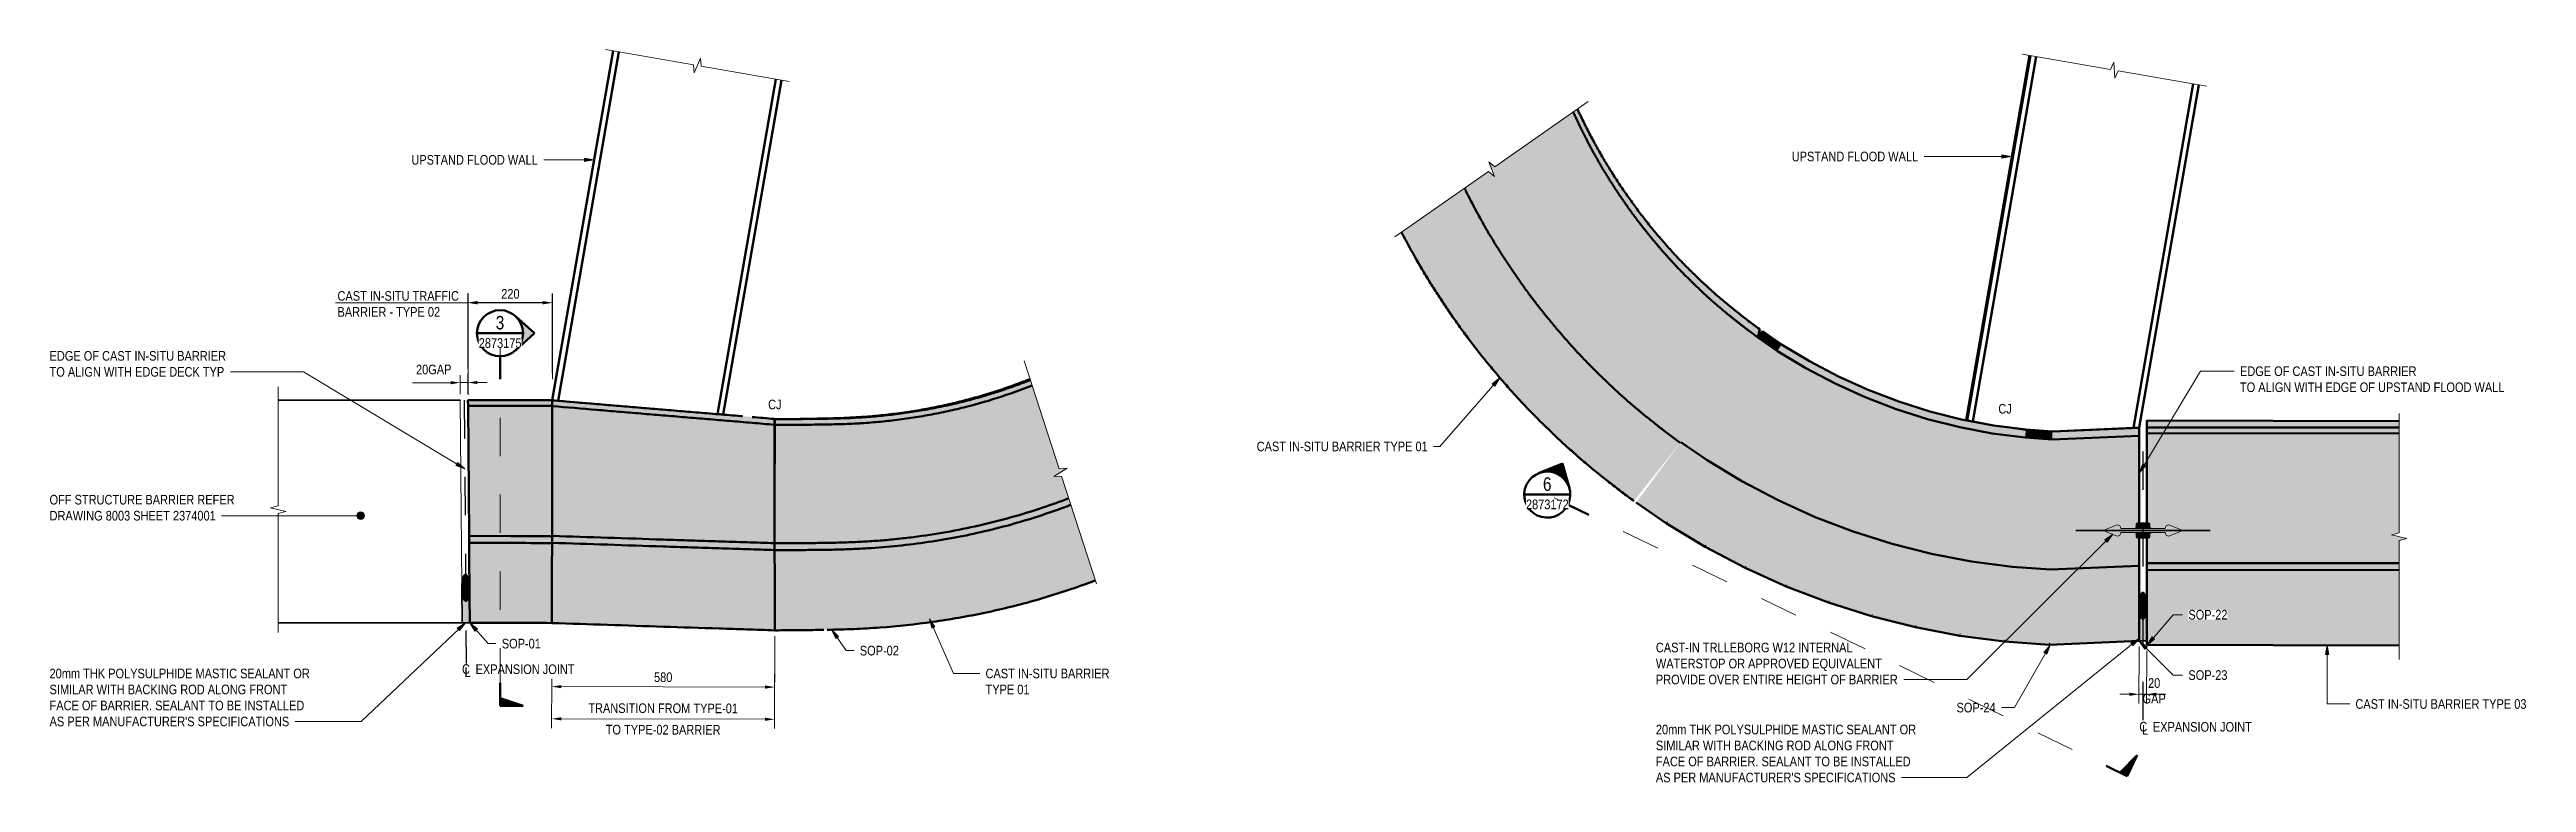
# Model space of a CAD drawing. Header units: metres. Extents: x -1143 to -1130, y 3 to 545.
# Drawn here: x -1143.25 to -1136.8, y 508.93 to 510.84 of the extents above.
import ezdxf

# ---------------------------------------------------------------- set-up
doc = ezdxf.new("R2010")
doc.units = ezdxf.units.M
for name, pattern in [('Dot_Section Line', [0.02, 0, -0.02]), ('JacobsCenter', [0.015, 0.009, -0.0015, 0.003, -0.0015]), ('JacobsDash', [0.0045, 0.003, -0.0015])]:
    doc.linetypes.add(name, pattern=pattern)
doc.layers.get('Defpoints').update_dxf_attribs({"color": 41})
for name, color, linetype, lineweight in [('A-ANNO-DIMS', 7, 'Continuous', 9), ('A-ANNO-NOTE', 7, 'Continuous', 9), ('A-DETL', 7, 'Continuous', 13), ('A-DETL-GENF', 7, 'Continuous', 9), ('A-FLOR', 7, 'Continuous', 50), ('A-FLOR-HDLN', 7, 'JacobsDash', 18), ('A-WALL', 7, 'Continuous', 50), ('G-ANNO-TEXT', 7, 'Continuous', 9)]:
    doc.layers.add(name, color=color, linetype=linetype, lineweight=lineweight)
doc.layers.add('G-ANNO-SYMB', color=7, linetype='Continuous', lineweight=35, true_color=0x0080ff)
doc.styles.add('Arial Narrow', font='ARIALN.TTF', dxfattribs={"height": 0.025})
doc.styles.add('Arial Narrow_1', font='ARIALN.TTF', dxfattribs={"height": 0.035})
doc.dimstyles.new('Dimension_Standard_O__mm_', dxfattribs={"dimscale": 0.3048, "dimtxt": 0.025586, "dimasz": 0.082021, "dimexe": 0.07874, "dimexo": 0.049213, "dimgap": 0.049213, "dimtad": 1, "dimdec": 0, "dimlfac": 1000, "dimzin": 0, "dimdsep": 46, "dimtxsty": 'Arial Narrow', "dimsah": 1, "dimcen": 0.09, "dimaunit": 1, "dimadec": 4, "dimazin": 0, "dimtfac": 1, "dimtdec": 4, "dimtix": 1, "dimtmove": 0, "dimatfit": 3, "dimfxl": 1, "dimtvp": 1, "dimtfill": 1, "dimtolj": 1, "dimtzin": 0, "dimlwd": 18, "dimlwe": 18, "dimarcsym": 2})
doc.dimstyles.new('Dimension_Standard_O__mm__1', dxfattribs={"dimscale": 0.3048, "dimtxt": 0.025586, "dimasz": 0.082021, "dimexe": 0.07874, "dimexo": 0.049213, "dimgap": 0.049213, "dimtad": 1, "dimdec": 0, "dimlfac": 1000, "dimzin": 0, "dimdsep": 46, "dimtxsty": 'Arial Narrow', "dimsah": 1, "dimcen": 0.09, "dimaunit": 1, "dimadec": 4, "dimazin": 0, "dimtfac": 1, "dimtdec": 4, "dimtix": 1, "dimtmove": 2, "dimatfit": 3, "dimfxl": 1, "dimtvp": 1, "dimtfill": 1, "dimtolj": 1, "dimtzin": 0, "dimlwd": 18, "dimlwe": 18, "dimarcsym": 2})
doc.dimstyles.new('Dimension_Standard_T__mm_', dxfattribs={"dimscale": 0.3048, "dimtxt": 0.025586, "dimasz": 0.082021, "dimexe": 0.07874, "dimexo": 0.049213, "dimgap": 0.032808, "dimtad": 1, "dimdec": 0, "dimlfac": 1000, "dimzin": 0, "dimdsep": 46, "dimtxsty": 'Arial Narrow', "dimsah": 1, "dimcen": 0.09, "dimaunit": 1, "dimadec": 4, "dimazin": 0, "dimtfac": 1, "dimtdec": 4, "dimtix": 1, "dimtmove": 0, "dimatfit": 3, "dimfxl": 1, "dimtvp": 1, "dimtolj": 1, "dimtzin": 0, "dimlwd": 18, "dimlwe": 18, "dimarcsym": 2})
doc.dimstyles.new('Dimension_Standard_T__mm__1', dxfattribs={"dimscale": 0.3048, "dimtxt": 0.025586, "dimasz": 0.082021, "dimexe": 0.07874, "dimexo": 0.049213, "dimgap": 0.032808, "dimtad": 1, "dimdec": 0, "dimlfac": 1000, "dimzin": 0, "dimdsep": 46, "dimtxsty": 'Arial Narrow', "dimsah": 1, "dimcen": 0.09, "dimaunit": 1, "dimadec": 4, "dimazin": 0, "dimtfac": 1, "dimtdec": 4, "dimtix": 1, "dimtmove": 2, "dimatfit": 3, "dimfxl": 1, "dimtvp": 1, "dimtolj": 1, "dimtzin": 0, "dimlwd": 18, "dimlwe": 18, "dimarcsym": 2})

msp = doc.modelspace()

# ---------------------------------------------------------------- texts
at = {"layer": 'G-ANNO-TEXT', "char_height": 0.025, "attachment_point": 1, "style": 'Arial Narrow', "bg_fill": 3, "box_fill_scale": 1, "bg_fill_color": 256, "bg_fill_transparency": 0}
for s, insert in [('CAST-IN TRLLEBORG W12 INTERNAL ', (-1139.0683, 509.2926)), ('20mm THK POLYSULPHIDE MASTIC SEALANT OR ', (-1143.2524, 509.2251)), ('20mm THK POLYSULPHIDE MASTIC SEALANT OR ', (-1139.0683, 509.0792))]:
    msp.add_mtext(s, dxfattribs=dict(at, insert=insert))

# ---------------------------------------------------------------- blocks, each defined once
blk = doc.blocks.new('North_Wall - North_Wall-6845343-DRG - 2873173 - DETAIL A')
at = {"layer": 'A-WALL'}
for p, q in [((-1141.9428, 509.9239), (-1141.7844, 510.8334)), ((-1141.7696, 510.8308), (-1141.9278, 509.9227)), ((-1141.3607, 510.7596), (-1141.5126, 509.8878)), ((-1141.3459, 510.757), (-1141.4976, 509.8866)), ((-1141.346, 510.757), (-1141.4976, 509.8866)), ((-1141.9278, 509.9227), (-1141.5126, 509.8878))]:
    blk.add_line(p, q, dxfattribs=at)
at = {"layer": 'A-WALL', "flags": 128}
for points in [[(-1141.9427, 509.9239), (-1141.9353, 509.9233), (-1141.9278, 509.9227)], [(-1141.5126, 509.8878), (-1141.5051, 509.8872), (-1141.4976, 509.8866)]]:
    blk.add_lwpolyline(points, dxfattribs=at)
blk = doc.blocks.new('CS_DET_BreakLine_ViewScale - Std Break-8477081-DRG - 2873173 - DETAIL A')
at = {"layer": 'A-DETL-GENF'}
for p, q in [((-1141.804, 510.8368), (-1141.575, 510.7969)), ((-1141.575, 510.7969), (-1141.5735, 510.7764)), ((-1141.5735, 510.7764), (-1141.5567, 510.814)), ((-1141.5567, 510.814), (-1141.5553, 510.7935)), ((-1141.5553, 510.7935), (-1141.3262, 510.7536))]:
    blk.add_line(p, q, dxfattribs=at)
blk = doc.blocks.new('CS_DET_BreakLine_ViewScale - Std Break-6948332-DRG - 2873173 - DETAIL A')
at = {"layer": 'A-DETL-GENF'}
for p, q in [((-1140.7135, 510.0261), (-1140.6224, 509.7455)), ((-1140.6018, 509.747), (-1140.6367, 509.7251)), ((-1140.6367, 509.7251), (-1140.6162, 509.7265)), ((-1140.6224, 509.7455), (-1140.6018, 509.747)), ((-1140.6162, 509.7265), (-1140.525, 509.446))]:
    blk.add_line(p, q, dxfattribs=at)
blk = doc.blocks.new('CS_DET_BreakLine_ViewScale - Std Break-6948331-DRG - 2873173 - DETAIL A')
at = {"layer": 'A-DETL-GENF'}
for p, q in [((-1142.6573, 509.6491), (-1142.6573, 509.9591)), ((-1142.6773, 509.6441), (-1142.6573, 509.6491)), ((-1142.6373, 509.6341), (-1142.6773, 509.6441)), ((-1142.6573, 509.6291), (-1142.6373, 509.6341)), ((-1142.6573, 509.3191), (-1142.6573, 509.6291))]:
    blk.add_line(p, q, dxfattribs=at)
blk = doc.blocks.new('Walls 2 - Walls 2-6845191-DRG - 2873173 - DETAIL B')
at = {"layer": 'A-WALL'}
for p, q in [((-1111.6472, 509.872), (-1111.4818, 510.8216)), ((-1111.6446, 509.8715), (-1111.4792, 510.8211)), ((-1111.4644, 510.8185), (-1111.6299, 509.8687)), ((-1111.2116, 509.8518), (-1111.0555, 510.7473)), ((-1111.0408, 510.7447), (-1111.1962, 509.8525)), ((-1111.6472, 509.872), (-1111.6446, 509.8715)), ((-1111.6446, 509.8715), (-1111.6299, 509.8687)), ((-1111.6299, 509.8687), (-1111.5759, 509.8584)), ((-1111.5759, 509.8584), (-1111.4917, 509.8474)), ((-1111.4917, 509.8474), (-1111.4225, 509.8425)), ((-1111.4225, 509.8425), (-1111.2116, 509.8518)), ((-1111.2115, 509.8518), (-1111.1962, 509.8525))]:
    blk.add_line(p, q, dxfattribs=at)
blk = doc.blocks.new('CS_DET_BreakLine_ViewScale - Std Break-8477043-DRG - 2873173 - DETAIL B')
at = {"layer": 'A-DETL-GENF'}
for p, q in [((-1111.5015, 510.825), (-1111.2711, 510.7849)), ((-1111.2711, 510.7849), (-1111.2628, 510.8037)), ((-1111.2628, 510.8037), (-1111.2598, 510.7626)), ((-1111.2598, 510.7626), (-1111.2514, 510.7814)), ((-1111.2514, 510.7814), (-1111.0211, 510.7413))]:
    blk.add_line(p, q, dxfattribs=at)
blk = doc.blocks.new('CS_DET_BreakLine_ViewScale - Std Break-8663954-DRG - 2873173 - DETAIL B')
at = {"layer": 'A-DETL-GENF'}
for p, q in [((-1112.8751, 510.5312), (-1112.6314, 510.7019)), ((-1112.8759, 510.5063), (-1112.8907, 510.5448)), ((-1112.8907, 510.5448), (-1112.8751, 510.5312)), ((-1113.1352, 510.3491), (-1112.8915, 510.5198)), ((-1112.8915, 510.5198), (-1112.8759, 510.5063))]:
    blk.add_line(p, q, dxfattribs=at)
blk = doc.blocks.new('CS_DET_BreakLine_ViewScale - Std Break-8009806-DRG - 2873173 - DETAIL B')
at = {"layer": 'A-DETL-GENF'}
for p, q in [((-1110.5191, 509.8891), (-1110.5191, 509.5788)), ((-1110.5191, 509.5788), (-1110.5391, 509.5738)), ((-1110.5391, 509.5738), (-1110.4991, 509.5638)), ((-1110.4991, 509.5638), (-1110.5191, 509.5588)), ((-1110.5191, 509.5588), (-1110.5191, 509.2486))]:
    blk.add_line(p, q, dxfattribs=at)
blk = doc.blocks.new('CS_Annot_Centreline Symbol2 - CS_Annot_Centreline Symbol-5074296-DRG - 2873173 - DETAIL A')
at = {"layer": 'A-ANNO-NOTE', "char_height": 0.025, "attachment_point": 1, "style": 'Arial Narrow'}
for s, insert, width in [('C  ', (-1142.1781, 509.2366), 0.044093), ('L', (-1142.1713, 509.2282), 0.019241)]:
    blk.add_mtext(s, dxfattribs=dict(at, insert=insert, width=width))
blk = doc.blocks.new('Detail View - sectionTail-4870194-DRG - 2873173 - DETAIL A')
at = {"layer": 'G-ANNO-SYMB', "lineweight": 9}
blk.add_hatch(color=7, dxfattribs=at).paths.add_polyline_path([(-1142.019, 509.1279), (-1142.079, 509.1479), (-1142.079, 509.1279)])
at = {"layer": 'G-ANNO-SYMB', "color": 7, "lineweight": 50}
for p, q in [((-1142.079, 509.1279), (-1142.079, 509.1879)), ((-1142.079, 509.1279), (-1142.079, 509.1479)), ((-1142.079, 509.1479), (-1142.019, 509.1279)), ((-1142.019, 509.1279), (-1142.079, 509.1279))]:
    blk.add_line(p, q, dxfattribs=at)
blk = doc.blocks.new('Detail View - SectionHead-4898858-DRG - 2873173 - DETAIL A')
at = {"layer": 'G-ANNO-SYMB', "lineweight": 9}
h = blk.add_hatch(color=7, dxfattribs=at)
edge = h.paths.add_edge_path()
edge.add_line((-1141.989, 510.0983), (-1142.039, 510.0536))
edge.add_arc((-1142.079, 510.0983), 0.06, 311.82771, 408.17229)
edge.add_line((-1142.039, 510.1431), (-1141.989, 510.0983))
at = {"layer": 'G-ANNO-SYMB', "color": 7, "lineweight": 50}
for p, q in [((-1141.989, 510.0983), (-1142.039, 510.1431)), ((-1142.039, 510.0536), (-1141.989, 510.0983)), ((-1142.079, 510.0383), (-1142.079, 509.9783))]:
    blk.add_line(p, q, dxfattribs=at)
for start, end in [(90, 270), (270, 90)]:
    blk.add_arc((-1142.079, 510.0983), 0.06, start, end, dxfattribs=at)
blk = doc.blocks.new('DIMBLOCK1-DRG - 2873173 - DETAIL A')
at = {"layer": 'A-ANNO-DIMS', "color": 0, "lineweight": 18, "transparency": 16777216}
for p, q in [((-1142.1625, 510.0068), (-1142.1625, 510.2015)), ((-1141.9678, 510.1775), (-1142.1375, 510.1775)), ((-1141.9428, 509.9945), (-1141.9428, 510.2015))]:
    blk.add_line(p, q, dxfattribs=at)
at = {"layer": 'A-ANNO-DIMS', "color": 0, "transparency": 16777216}
for points in [[(-1142.1375, 510.1817), (-1142.1375, 510.1734), (-1142.1625, 510.1775)], [(-1141.9678, 510.1817), (-1141.9678, 510.1734), (-1141.9428, 510.1775)]]:
    blk.add_solid(points, dxfattribs=at)
at = {"layer": 'Defpoints', "color": 0, "transparency": 16777216}
for p in [(-1142.1625, 510.1775), (-1142.1625, 509.9918), (-1141.9428, 509.9795)]:
    blk.add_point(p, dxfattribs=at)
at = {"layer": 'A-ANNO-DIMS', "color": 0, "lineweight": 18, "transparency": 16777216, "insert": (-1142.0526, 510.2074), "char_height": 0.025, "attachment_point": 5, "style": 'Arial Narrow', "bg_fill": 3, "box_fill_scale": 1.1, "bg_fill_color": 256, "bg_fill_true_color": 13158600, "bg_fill_transparency": 0}
blk.add_mtext('\\A1;\u200e', dxfattribs=at)
blk = doc.blocks.new('DIMBLOCK2-DRG - 2873173 - DETAIL A')
at = {"layer": 'A-ANNO-DIMS', "color": 0, "lineweight": 18, "transparency": 16777216}
for p, q in [((-1142.2078, 509.9695), (-1142.2328, 509.9693)), ((-1142.1826, 509.9394), (-1142.183, 509.9937)), ((-1142.1626, 509.9394), (-1142.163, 509.9938)), ((-1142.1378, 509.97), (-1142.1128, 509.9702))]:
    blk.add_line(p, q, dxfattribs=at)
at = {"layer": 'Defpoints', "color": 0, "transparency": 16777216}
for p in [(-1142.1825, 509.9244), (-1142.1625, 509.9244)]:
    blk.add_point(p, dxfattribs=at)
at = {"layer": 'A-ANNO-DIMS', "color": 0, "lineweight": 18, "transparency": 16777216, "insert": (-1142.298, 510.0161), "char_height": 0.025, "width": 0.120375, "attachment_point": 1, "rotation": 0.45641, "line_spacing_factor": 0.974696, "style": 'Arial Narrow', "bg_fill": 3, "box_fill_scale": 1.1, "bg_fill_color": 256, "bg_fill_true_color": 13158600, "bg_fill_transparency": 0}
blk.add_mtext('\\A1;20GAP', dxfattribs=at)
at = {"layer": 'A-ANNO-DIMS', "color": 0, "lineweight": 18, "transparency": 16777216}
blk.add_line((-1142.1628, 509.9698), (-1142.1828, 509.9697), dxfattribs=at)
at = {"layer": 'A-ANNO-DIMS', "color": 0, "transparency": 16777216}
for points in [[(-1142.2079, 509.9736), (-1142.2078, 509.9653), (-1142.1828, 509.9697)], [(-1142.1379, 509.9742), (-1142.1378, 509.9659), (-1142.1628, 509.9698)]]:
    blk.add_solid(points, dxfattribs=at)
at = {"layer": 'Defpoints', "color": 0, "transparency": 16777216}
blk.add_point((-1142.1828, 509.9697), dxfattribs=at)
blk = doc.blocks.new('DIMBLOCK3-DRG - 2873173 - DETAIL A')
at = {"layer": 'A-ANNO-DIMS', "color": 0, "lineweight": 18, "transparency": 16777216}
for p, q in [((-1141.3633, 509.3098), (-1141.3638, 509.0693)), ((-1141.9443, 509.1982), (-1141.9446, 509.0705)), ((-1141.9195, 509.0944), (-1141.3888, 509.0933))]:
    blk.add_line(p, q, dxfattribs=at)
at = {"layer": 'A-ANNO-DIMS', "color": 0, "transparency": 16777216}
for points in [[(-1141.9195, 509.0986), (-1141.9195, 509.0903), (-1141.9445, 509.0945)], [(-1141.3888, 509.0975), (-1141.3888, 509.0891), (-1141.3638, 509.0933)]]:
    blk.add_solid(points, dxfattribs=at)
at = {"layer": 'Defpoints', "color": 0, "transparency": 16777216}
for p in [(-1141.3633, 509.3248), (-1141.9443, 509.2132), (-1141.3638, 509.0933)]:
    blk.add_point(p, dxfattribs=at)
at = {"layer": 'A-ANNO-DIMS', "color": 0, "lineweight": 18, "transparency": 16777216, "insert": (-1141.6541, 509.1218), "char_height": 0.025, "width": 0.468342, "attachment_point": 5, "rotation": 359.87946, "style": 'Arial Narrow', "bg_fill": 3, "box_fill_scale": 1.1, "bg_fill_color": 256, "bg_fill_true_color": 13158600, "bg_fill_transparency": 0}
blk.add_mtext('\\A1;TRANSITION FROM TYPE-01', dxfattribs=at)
at = {"layer": 'A-ANNO-DIMS', "color": 0, "lineweight": 18, "transparency": 16777216, "insert": (-1141.6542, 509.0659), "char_height": 0.025, "width": 0.468342, "attachment_point": 5, "rotation": 359.87946, "style": 'Arial Narrow', "bg_fill": 3, "box_fill_scale": 1.1, "bg_fill_color": 256, "bg_fill_true_color": 13158600, "bg_fill_transparency": 0}
blk.add_mtext('\\A1;TO TYPE-02 BARRIER', dxfattribs=at)
blk = doc.blocks.new('DIMBLOCK4-DRG - 2873173 - DETAIL A')
at = {"layer": 'A-ANNO-DIMS', "color": 0, "lineweight": 18, "transparency": 16777216}
for p, q in [((-1142.1624, 509.9376), (-1142.1619, 510.2023)), ((-1142.1369, 510.1782), (-1141.9673, 510.1779)), ((-1141.9427, 509.9783), (-1141.9422, 510.2018))]:
    blk.add_line(p, q, dxfattribs=at)
at = {"layer": 'A-ANNO-DIMS', "color": 0, "transparency": 16777216}
for points in [[(-1142.1369, 510.1824), (-1142.1369, 510.174), (-1142.1619, 510.1783)], [(-1141.9672, 510.182), (-1141.9673, 510.1737), (-1141.9423, 510.1778)]]:
    blk.add_solid(points, dxfattribs=at)
at = {"layer": 'Defpoints', "color": 0, "transparency": 16777216}
for p in [(-1141.9423, 510.1778), (-1141.9427, 509.9633), (-1142.1625, 509.9226)]:
    blk.add_point(p, dxfattribs=at)
at = {"layer": 'A-ANNO-DIMS', "color": 0, "lineweight": 18, "transparency": 16777216, "insert": (-1142.052, 510.2008), "char_height": 0.025, "width": 0.05702, "attachment_point": 5, "rotation": 359.87946, "style": 'Arial Narrow'}
blk.add_mtext('\\A1;220', dxfattribs=at)
blk = doc.blocks.new('DIMBLOCK5-DRG - 2873173 - DETAIL A')
at = {"layer": 'A-ANNO-DIMS', "color": 0, "lineweight": 18, "transparency": 16777216}
for p, q in [((-1141.3634, 509.2704), (-1141.3637, 509.1531)), ((-1141.9443, 509.1982), (-1141.9444, 509.1543)), ((-1141.9194, 509.1782), (-1141.3886, 509.1771))]:
    blk.add_line(p, q, dxfattribs=at)
at = {"layer": 'A-ANNO-DIMS', "color": 0, "transparency": 16777216}
for points in [[(-1141.9193, 509.1824), (-1141.9194, 509.1741), (-1141.9444, 509.1783)], [(-1141.3886, 509.1813), (-1141.3886, 509.1729), (-1141.3636, 509.1771)]]:
    blk.add_solid(points, dxfattribs=at)
at = {"layer": 'Defpoints', "color": 0, "transparency": 16777216}
for p in [(-1141.3634, 509.2854), (-1141.9443, 509.2132), (-1141.3636, 509.1771)]:
    blk.add_point(p, dxfattribs=at)
at = {"layer": 'A-ANNO-DIMS', "color": 0, "lineweight": 18, "transparency": 16777216, "insert": (-1141.6539, 509.2026), "char_height": 0.025, "width": 0.05702, "attachment_point": 5, "rotation": 359.87946, "style": 'Arial Narrow'}
blk.add_mtext('\\A1;580\u200e', dxfattribs=at)
blk = doc.blocks.new('CS_Annot_Centreline Symbol2 - CS_Annot_Centreline Symbol-5074296-DRG - 2873173 - DETAIL B')
at = {"layer": 'A-ANNO-NOTE', "char_height": 0.025, "attachment_point": 1, "style": 'Arial Narrow'}
for s, insert, width in [('C  ', (-1111.1962, 509.0866), 0.044093), ('L', (-1111.1893, 509.0781), 0.019241)]:
    blk.add_mtext(s, dxfattribs=dict(at, insert=insert, width=width))
blk = doc.blocks.new('DIMBLOCK6-DRG - 2873173 - DETAIL B')
at = {"layer": 'A-ANNO-DIMS', "color": 0, "lineweight": 18, "transparency": 16777216}
for p, q in [((-1137.8098, 509.2825), (-1137.8099, 509.1343)), ((-1137.7898, 509.2717), (-1137.7899, 509.1343)), ((-1137.8349, 509.1583), (-1137.8599, 509.1584)), ((-1137.8099, 509.1583), (-1137.7899, 509.1583)), ((-1137.7649, 509.1583), (-1137.7399, 509.1583))]:
    blk.add_line(p, q, dxfattribs=at)
at = {"layer": 'A-ANNO-DIMS', "color": 0, "transparency": 16777216}
for points in [[(-1137.8349, 509.1625), (-1137.8349, 509.1542), (-1137.8099, 509.1583)], [(-1137.7649, 509.1625), (-1137.7649, 509.1541), (-1137.7899, 509.1583)]]:
    blk.add_solid(points, dxfattribs=at)
at = {"layer": 'Defpoints', "color": 0, "transparency": 16777216}
for p in [(-1137.8098, 509.2975), (-1137.7898, 509.2867), (-1137.7899, 509.1583)]:
    blk.add_point(p, dxfattribs=at)
at = {"layer": 'A-ANNO-DIMS', "color": 0, "lineweight": 18, "transparency": 16777216, "insert": (-1137.7704, 509.1671), "char_height": 0.025, "width": 0.072615, "attachment_point": 5, "rotation": 359.95526, "line_spacing_factor": 0.974696, "style": 'Arial Narrow'}
blk.add_mtext('\\A1;20\\PGAP', dxfattribs=at)
blk = doc.blocks.new('Section - sectionTail-4870194-DRG - 2873173 - DETAIL B')
at = {"layer": 'G-ANNO-SYMB', "lineweight": 9}
blk.add_hatch(color=7, dxfattribs=at).paths.add_polyline_path([(-1111.202, 508.9996), (-1111.2462, 508.9543), (-1111.2282, 508.9456)])
at = {"layer": 'G-ANNO-SYMB', "color": 7, "lineweight": 50}
for p, q in [((-1111.2462, 508.9543), (-1111.202, 508.9996)), ((-1111.202, 508.9996), (-1111.2282, 508.9456)), ((-1111.2282, 508.9456), (-1111.2822, 508.9718)), ((-1111.2282, 508.9456), (-1111.2462, 508.9543))]:
    blk.add_line(p, q, dxfattribs=at)
blk = doc.blocks.new('Section - SectionHead-4898858-DRG - 2873173 - DETAIL B')
at = {"layer": 'G-ANNO-SYMB', "lineweight": 9}
h = blk.add_hatch(color=7, dxfattribs=at)
edge = h.paths.add_edge_path()
edge.add_line((-1112.6989, 509.7592), (-1112.6805, 509.6947))
edge.add_arc((-1112.7382, 509.6782), 0.06, 15.94465, 112.28924)
edge.add_line((-1112.761, 509.7338), (-1112.6989, 509.7592))
at = {"layer": 'G-ANNO-SYMB', "color": 7, "lineweight": 50}
for p, q in [((-1112.6989, 509.7592), (-1112.761, 509.7338)), ((-1112.6805, 509.6947), (-1112.6989, 509.7592)), ((-1112.6842, 509.652), (-1112.6302, 509.6258))]:
    blk.add_line(p, q, dxfattribs=at)
for start, end in [(154.11694, 334.11694), (334.11694, 154.11694)]:
    blk.add_arc((-1112.7382, 509.6782), 0.06, start, end, dxfattribs=at)

# ---------------------------------------------------------------- dimensions: what is measured, and where the dimension line sits
at = {"layer": 'A-ANNO-DIMS', "lineweight": 18}
dim = msp.add_linear_dim(base=(-1137.7899, 509.1583), p1=(-1137.8098, 509.2975), p2=(-1137.7898, 509.2867), angle=359.95526, text='<>\\XGAP', dimstyle='Dimension_Standard_T__mm__1', override={"dimpost": '<>', "dimfxl": 0.022699}, dxfattribs=at)
dim.commit()
dim.dimension.update_dxf_attribs({"geometry": 'DIMBLOCK6-DRG - 2873173 - DETAIL B', "text_midpoint": (-1137.7704, 509.1671), "dimtype": 160, "text_rotation": 359.95526})

# ---------------------------------------------------------------- hatches: boundary and pattern name
at = {"layer": 'A-DETL-GENF', "true_color": 0xff0000}
msp.add_hatch(color=1, dxfattribs=at).paths.add_polyline_path([(-1137.8669, 509.5698), (-1137.8643, 509.5701), (-1137.8619, 509.5711), (-1137.8598, 509.5727), (-1137.8582, 509.5748), (-1137.8572, 509.5772), (-1137.8569, 509.5798), (-1137.7419, 509.5798), (-1137.7415, 509.5772), (-1137.7405, 509.5748), (-1137.7387, 509.5725), (-1137.7369, 509.5711), (-1137.7345, 509.5701), (-1137.7319, 509.5698), (-1137.7019, 509.5823), (-1137.7019, 509.5873), (-1137.7319, 509.5998), (-1137.7345, 509.5994), (-1137.7369, 509.5984), (-1137.7389, 509.5969), (-1137.7405, 509.5948), (-1137.7415, 509.5924), (-1137.7419, 509.5898), (-1137.8569, 509.5898), (-1137.8572, 509.5924), (-1137.8582, 509.5948), (-1137.8598, 509.5969), (-1137.8619, 509.5984), (-1137.8643, 509.5994), (-1137.8669, 509.5998), (-1137.8969, 509.5873), (-1137.8969, 509.5823)])
at = {"layer": 'A-DETL-GENF', "true_color": 0x808080}
h = msp.add_hatch(color=8, dxfattribs=at)
h.paths.add_polyline_path([(-1137.7849, 509.5648), (-1137.7841, 509.5649), (-1137.7834, 509.5652), (-1137.7827, 509.5657), (-1137.7823, 509.5663), (-1137.782, 509.567), (-1137.7819, 509.5678), (-1137.7819, 509.5768), (-1137.7801, 509.578), (-1137.7786, 509.5798), (-1137.8202, 509.5798), (-1137.8187, 509.5781), (-1137.8169, 509.5768), (-1137.8168, 509.567), (-1137.8165, 509.5663), (-1137.816, 509.5657), (-1137.8154, 509.5652), (-1137.8146, 509.5649), (-1137.8139, 509.5648)])
h.paths.add_polyline_path([(-1137.8169, 509.5898), (-1137.7786, 509.5898), (-1137.7787, 509.59), (-1137.7801, 509.5916), (-1137.7819, 509.5928), (-1137.782, 509.6026), (-1137.7823, 509.6033), (-1137.7827, 509.6039), (-1137.7834, 509.6044), (-1137.7841, 509.6047), (-1137.7849, 509.6048), (-1137.8146, 509.6047), (-1137.8154, 509.6044), (-1137.816, 509.6039), (-1137.8165, 509.6033), (-1137.8168, 509.6026), (-1137.8169, 509.6018), (-1137.8169, 509.5928), (-1137.8184, 509.5918), (-1137.8197, 509.5904), (-1137.8201, 509.5898), (-1137.8182, 509.5898)])
for points in [[(-1142.1692, 509.4006), (-1142.1674, 509.4006), (-1142.1656, 509.4018), (-1142.1639, 509.4042), (-1142.1623, 509.4076), (-1142.161, 509.4119), (-1142.1599, 509.4171), (-1142.1591, 509.4229), (-1142.1587, 509.4291), (-1142.1586, 509.4366), (-1142.159, 509.444), (-1142.1595, 509.4494), (-1142.1602, 509.454), (-1142.1614, 509.4591), (-1142.1628, 509.4634), (-1142.1644, 509.4668), (-1142.1661, 509.4691), (-1142.1679, 509.4703), (-1142.1698, 509.4703), (-1142.1716, 509.4691), (-1142.1733, 509.4668), (-1142.1748, 509.4633), (-1142.1761, 509.459), (-1142.1772, 509.4538), (-1142.178, 509.448), (-1142.1784, 509.4418), (-1142.1785, 509.4352), (-1142.1783, 509.4287), (-1142.1777, 509.4225), (-1142.1769, 509.4167), (-1142.1757, 509.4116), (-1142.1743, 509.4073), (-1142.1726, 509.4039), (-1142.171, 509.4018), (-1142.1692, 509.4006)], [(-1142.1779, 509.3444), (-1142.1579, 509.3446), (-1142.1586, 509.4329), (-1142.1588, 509.4277), (-1142.1592, 509.4227), (-1142.1599, 509.4169), (-1142.161, 509.4117), (-1142.1623, 509.4074), (-1142.1639, 509.4039), (-1142.1656, 509.4016), (-1142.1674, 509.4004), (-1142.1692, 509.4004), (-1142.1712, 509.4018), (-1142.1729, 509.4042), (-1142.1745, 509.4075), (-1142.1759, 509.4119), (-1142.177, 509.417), (-1142.1779, 509.4231), (-1142.1784, 509.4291), (-1142.1786, 509.4322), (-1142.1781, 509.3785)], [(-1137.7898, 509.2977), (-1137.7898, 509.3885), (-1137.7899, 509.382), (-1137.7904, 509.3758), (-1137.7913, 509.37), (-1137.7924, 509.3649), (-1137.7937, 509.3605), (-1137.7953, 509.3571), (-1137.797, 509.3548), (-1137.7989, 509.3536), (-1137.8007, 509.3536), (-1137.8027, 509.355), (-1137.8043, 509.3574), (-1137.8059, 509.3608), (-1137.8072, 509.3651), (-1137.8083, 509.3703), (-1137.8091, 509.3763), (-1137.8096, 509.3823), (-1137.8098, 509.3885), (-1137.8098, 509.2977)], [(-1137.7988, 509.3538), (-1137.797, 509.355), (-1137.7953, 509.3574), (-1137.7937, 509.3608), (-1137.7924, 509.3651), (-1137.7912, 509.3703), (-1137.7904, 509.3763), (-1137.7899, 509.3823), (-1137.7897, 509.3887), (-1137.7899, 509.3951), (-1137.7904, 509.4013), (-1137.7912, 509.4071), (-1137.7923, 509.4123), (-1137.7937, 509.4166), (-1137.7952, 509.42), (-1137.797, 509.4224), (-1137.7988, 509.4235), (-1137.8006, 509.4235), (-1137.8024, 509.4224), (-1137.8042, 509.42), (-1137.8057, 509.4166), (-1137.8071, 509.4123), (-1137.8082, 509.4071), (-1137.809, 509.4013), (-1137.8096, 509.3951), (-1137.8097, 509.3887), (-1137.8096, 509.3823), (-1137.8091, 509.3761), (-1137.8082, 509.3703), (-1137.8071, 509.3651), (-1137.8058, 509.3608), (-1137.8042, 509.3574), (-1137.8025, 509.355), (-1137.8007, 509.3538)]]:
    msp.add_hatch(color=8, dxfattribs=at).paths.add_polyline_path(points)
at = {"layer": 'A-FLOR', "true_color": 0xc0c0c0}
for points in [[(-1138.9944, 509.8271), (-1138.8114, 510.0749), (-1138.8358, 510.0932), (-1138.8517, 510.1054), (-1138.8675, 510.1177), (-1138.8851, 510.1317), (-1138.8959, 510.1404), (-1138.9022, 510.1456), (-1138.9156, 510.157), (-1138.9348, 510.1738), (-1138.9413, 510.1796), (-1138.9539, 510.1911), (-1138.9737, 510.21), (-1138.9879, 510.2237), (-1139.0018, 510.2375), (-1139.0143, 510.2501), (-1139.0203, 510.2562), (-1139.031, 510.2675), (-1139.0485, 510.2867), (-1139.0605, 510.3003), (-1139.0723, 510.314), (-1139.0841, 510.328), (-1139.0974, 510.3441), (-1139.1085, 510.3578), (-1139.1197, 510.3719), (-1139.125, 510.3786), (-1139.1343, 510.391), (-1139.144, 510.4042), (-1139.1603, 510.4272), (-1139.1708, 510.4425), (-1139.1812, 510.4579), (-1139.1912, 510.4732), (-1139.2011, 510.4886), (-1139.2107, 510.5039), (-1139.2195, 510.5185), (-1139.2248, 510.5274), (-1139.2318, 510.5395), (-1139.245, 510.5634), (-1139.2541, 510.5804), (-1139.2629, 510.5971), (-1139.2711, 510.6131), (-1139.2789, 510.6289), (-1139.2865, 510.6448), (-1139.2938, 510.6606), (-1139.2961, 510.6656), (-1139.488, 510.5312), (-1139.5036, 510.5448), (-1139.4889, 510.5063), (-1139.5044, 510.5198), (-1139.5521, 510.4864), (-1139.5405, 510.4634), (-1139.5273, 510.4379), (-1139.5135, 510.4123), (-1139.5031, 510.3935), (-1139.4894, 510.3696), (-1139.4752, 510.346), (-1139.4563, 510.3158), (-1139.4407, 510.2919), (-1139.4247, 510.2681), (-1139.4082, 510.2442), (-1139.3958, 510.2267), (-1139.3796, 510.2045), (-1139.363, 510.1829), (-1139.3406, 510.1549), (-1139.3221, 510.1324), (-1139.3037, 510.1105), (-1139.2849, 510.0891), (-1139.2673, 510.0694), (-1139.252, 510.0529), (-1139.2331, 510.0332), (-1139.2076, 510.0078), (-1139.1865, 509.9873), (-1139.1658, 509.9677), (-1139.1504, 509.9534), (-1139.1294, 509.9347), (-1139.1082, 509.9164), (-1139.0873, 509.899), (-1139.0596, 509.8769), (-1139.0363, 509.8587), (-1139.0108, 509.8394), (-1139.0026, 509.8333)], [(-1138.8114, 510.0749), (-1138.8024, 510.0872), (-1138.8265, 510.1052), (-1138.8427, 510.1176), (-1138.8576, 510.1292), (-1138.8754, 510.1434), (-1138.8856, 510.1516), (-1138.8921, 510.157), (-1138.9107, 510.1728), (-1138.9236, 510.1841), (-1138.9361, 510.1955), (-1138.9486, 510.207), (-1138.9616, 510.2194), (-1138.9755, 510.2329), (-1138.9913, 510.2484), (-1139.0018, 510.259), (-1139.013, 510.2705), (-1139.0191, 510.2771), (-1139.0351, 510.2945), (-1139.0469, 510.3077), (-1139.0585, 510.3212), (-1139.07, 510.3348), (-1139.0819, 510.3491), (-1139.094, 510.3639), (-1139.1052, 510.378), (-1139.1152, 510.3909), (-1139.12, 510.3972), (-1139.1291, 510.4095), (-1139.1445, 510.4311), (-1139.1552, 510.4465), (-1139.1655, 510.4617), (-1139.1754, 510.4767), (-1139.1852, 510.4918), (-1139.1947, 510.5069), (-1139.2036, 510.5214), (-1139.2079, 510.5285), (-1139.2188, 510.5473), (-1139.2283, 510.5644), (-1139.2373, 510.581), (-1139.2461, 510.5977), (-1139.2544, 510.6136), (-1139.2621, 510.629), (-1139.2696, 510.6445), (-1139.277, 510.6602), (-1139.2835, 510.6745), (-1139.2961, 510.6656), (-1139.2865, 510.6448), (-1139.2789, 510.6289), (-1139.2711, 510.6131), (-1139.2629, 510.5971), (-1139.2541, 510.5804), (-1139.245, 510.5634), (-1139.2361, 510.5472), (-1139.2277, 510.5325), (-1139.2237, 510.5255), (-1139.2153, 510.5114), (-1139.2011, 510.4886), (-1139.1912, 510.4732), (-1139.1807, 510.4572), (-1139.1708, 510.4425), (-1139.16, 510.4268), (-1139.1492, 510.4115), (-1139.1392, 510.3976), (-1139.1343, 510.391), (-1139.125, 510.3786), (-1139.1085, 510.3578), (-1139.0963, 510.3428), (-1139.0841, 510.328), (-1139.0723, 510.314), (-1139.0605, 510.3003), (-1139.0485, 510.2867), (-1139.0368, 510.2738), (-1139.031, 510.2675), (-1139.0203, 510.2562), (-1139.0018, 510.2375), (-1138.9879, 510.2237), (-1138.9737, 510.21), (-1138.9604, 510.1972), (-1138.9476, 510.1854), (-1138.9361, 510.175), (-1138.9216, 510.1622), (-1138.9085, 510.151), (-1138.8979, 510.1421), (-1138.8851, 510.1317), (-1138.8655, 510.1161), (-1138.8498, 510.1039), (-1138.8358, 510.0932), (-1138.8196, 510.081)], [(-1138.8024, 510.0872), (-1138.7979, 510.1086), (-1138.8558, 510.1528), (-1138.9108, 510.1983), (-1138.9643, 510.2478), (-1139.0138, 510.2977), (-1139.0623, 510.3524), (-1139.1063, 510.4066), (-1139.1495, 510.4663), (-1139.189, 510.5265), (-1139.2248, 510.5878), (-1139.2581, 510.6516), (-1139.2723, 510.6823), (-1139.2835, 510.6744), (-1139.2782, 510.6629), (-1139.2706, 510.6466), (-1139.2638, 510.6326), (-1139.2542, 510.6133), (-1139.2461, 510.5975), (-1139.2363, 510.5791), (-1139.2278, 510.5635), (-1139.2213, 510.5518), (-1139.213, 510.5373), (-1139.205, 510.5237), (-1139.1958, 510.5087), (-1139.1872, 510.495), (-1139.1749, 510.4759), (-1139.165, 510.4609), (-1139.1548, 510.446), (-1139.1439, 510.4302), (-1139.1332, 510.4152), (-1139.1259, 510.4051), (-1139.1173, 510.3935), (-1139.107, 510.3803), (-1139.0934, 510.3631), (-1139.0813, 510.3484), (-1139.0694, 510.3339), (-1139.0581, 510.3207), (-1139.0463, 510.3071), (-1139.0352, 510.2947), (-1139.0258, 510.2842), (-1139.0164, 510.2742), (-1139.004, 510.2613), (-1138.9889, 510.246), (-1138.9739, 510.2312), (-1138.9592, 510.217), (-1138.9481, 510.2066), (-1138.9392, 510.1983), (-1138.926, 510.1863), (-1138.9102, 510.1723), (-1138.9012, 510.1646), (-1138.8882, 510.1537), (-1138.8723, 510.1408), (-1138.8571, 510.1288), (-1138.8408, 510.1161), (-1138.8258, 510.1047), (-1138.8155, 510.0969), (-1138.8066, 510.0903)], [(-1139.1255, 509.6614), (-1139.005, 509.8129), (-1139.0304, 509.8319), (-1139.0543, 509.8502), (-1139.0783, 509.869), (-1139.1008, 509.887), (-1139.1225, 509.9052), (-1139.1445, 509.9243), (-1139.1662, 509.9437), (-1139.1875, 509.9636), (-1139.2091, 509.9843), (-1139.2308, 510.0057), (-1139.2514, 510.0265), (-1139.2708, 510.047), (-1139.2904, 510.0684), (-1139.3099, 510.0905), (-1139.3291, 510.1129), (-1139.3522, 510.141), (-1139.3671, 510.1594), (-1139.385, 510.1823), (-1139.4019, 510.2048), (-1139.4189, 510.2284), (-1139.4371, 510.2547), (-1139.4527, 510.2777), (-1139.4689, 510.3025), (-1139.4847, 510.3275), (-1139.4999, 510.3522), (-1139.5142, 510.3768), (-1139.5284, 510.4024), (-1139.5427, 510.429), (-1139.5574, 510.4572), (-1139.5669, 510.476), (-1139.7308, 510.3612), (-1139.7131, 510.3279), (-1139.6919, 510.2896), (-1139.6709, 510.2538), (-1139.6484, 510.2175), (-1139.6252, 510.1817), (-1139.6012, 510.1464), (-1139.5767, 510.1115), (-1139.5514, 510.0771), (-1139.5251, 510.0435), (-1139.4982, 510.0104), (-1139.4707, 509.9778), (-1139.4426, 509.9457), (-1139.4137, 509.9143), (-1139.384, 509.8836), (-1139.3499, 509.85), (-1139.3229, 509.8241), (-1139.2915, 509.7952), (-1139.2594, 509.767), (-1139.2271, 509.74), (-1139.1944, 509.7138), (-1139.1605, 509.6876), (-1139.1265, 509.6622)], [(-1139.005, 509.8129), (-1138.9944, 509.8271), (-1139.0186, 509.8452), (-1139.0422, 509.8633), (-1139.0654, 509.8815), (-1139.0873, 509.899), (-1139.1087, 509.9168), (-1139.1294, 509.9347), (-1139.1504, 509.9534), (-1139.1756, 509.9768), (-1139.1917, 509.9922), (-1139.2129, 510.0129), (-1139.2366, 510.0369), (-1139.252, 510.0529), (-1139.2708, 510.0732), (-1139.2919, 510.0969), (-1139.3083, 510.1159), (-1139.3267, 510.1378), (-1139.3452, 510.1606), (-1139.363, 510.1829), (-1139.3796, 510.2045), (-1139.397, 510.2284), (-1139.4123, 510.2501), (-1139.4313, 510.2777), (-1139.4477, 510.3025), (-1139.4637, 510.3275), (-1139.4752, 510.346), (-1139.4894, 510.3696), (-1139.5051, 510.3972), (-1139.5169, 510.4186), (-1139.5307, 510.4444), (-1139.5438, 510.4697), (-1139.5521, 510.4864), (-1139.5669, 510.476), (-1139.5565, 510.4553), (-1139.5427, 510.429), (-1139.5255, 510.3972), (-1139.5142, 510.3768), (-1139.4999, 510.3522), (-1139.4847, 510.3275), (-1139.4689, 510.3025), (-1139.4523, 510.2771), (-1139.4361, 510.2531), (-1139.4177, 510.2267), (-1139.4019, 510.2048), (-1139.385, 510.1823), (-1139.3651, 510.157), (-1139.3482, 510.136), (-1139.3291, 510.1129), (-1139.3099, 510.0905), (-1139.2904, 510.0684), (-1139.2673, 510.0432), (-1139.2514, 510.0265), (-1139.2308, 510.0057), (-1139.2091, 509.9843), (-1139.1824, 509.9588), (-1139.1662, 509.9437), (-1139.1445, 509.9243), (-1139.1225, 509.9052), (-1139.0974, 509.8844), (-1139.0783, 509.869), (-1139.0543, 509.8502), (-1139.03, 509.8316), (-1139.0075, 509.8147)], [(-1138.9349, 509.7676), (-1138.7518, 510.0519), (-1138.8026, 510.0868), (-1139.0035, 509.8147), (-1138.9772, 509.7967)], [(-1138.7518, 510.0519), (-1138.7407, 510.0692), (-1138.7904, 510.1034), (-1138.8026, 510.0868), (-1138.7578, 510.056)], [(-1138.844, 509.7128), (-1138.678, 510.0074), (-1138.7518, 510.0519), (-1138.9349, 509.7676), (-1138.9276, 509.7633)], [(-1138.678, 510.0074), (-1138.6679, 510.0254), (-1138.7407, 510.0692), (-1138.7518, 510.0519), (-1138.7407, 510.0452)], [(-1138.6017, 509.9674), (-1138.5926, 509.9859), (-1138.6679, 510.0254), (-1138.678, 510.0074), (-1138.6679, 510.0021)], [(-1141.3638, 509.5516), (-1141.2645, 509.5521), (-1141.1764, 509.5538), (-1141.089, 509.5587), (-1141.0023, 509.5676), (-1140.9163, 509.5807), (-1140.8314, 509.5978), (-1140.7476, 509.6191), (-1140.6648, 509.6446), (-1140.5975, 509.669), (-1140.6162, 509.7265), (-1140.6367, 509.7251), (-1140.6018, 509.747), (-1140.6224, 509.7455), (-1140.6928, 509.9623), (-1140.7028, 509.9583), (-1140.7503, 509.941), (-1140.7951, 509.9263), (-1140.8416, 509.9128), (-1140.8885, 509.9008), (-1140.9359, 509.8905), (-1140.9841, 509.8817), (-1141.0327, 509.8744), (-1141.0818, 509.8687), (-1141.132, 509.8645), (-1141.1812, 509.862), (-1141.237, 509.8606), (-1141.3177, 509.8599), (-1141.3632, 509.8597), (-1141.364, 509.6449), (-1141.3638, 509.5516)], [(-1141.3632, 509.8597), (-1141.2822, 509.8601), (-1141.23, 509.8608), (-1141.1812, 509.862), (-1141.131, 509.8645), (-1141.0802, 509.8689), (-1141.0319, 509.8745), (-1140.9808, 509.8823), (-1140.9359, 509.8905), (-1140.8879, 509.901), (-1140.839, 509.9135), (-1140.7951, 509.9263), (-1140.7472, 509.9421), (-1140.7028, 509.9583), (-1140.6928, 509.9623), (-1140.6974, 509.9767), (-1140.7237, 509.9664), (-1140.7681, 509.9508), (-1140.8142, 509.9362), (-1140.8587, 509.9238), (-1140.905, 509.9125), (-1140.951, 509.9029), (-1140.9948, 509.8951), (-1141.045, 509.888), (-1141.089, 509.883), (-1141.1395, 509.8791), (-1141.1854, 509.8768), (-1141.2468, 509.8755), (-1141.3177, 509.8749), (-1141.3631, 509.8747), (-1141.3632, 509.8599)], [(-1141.358, 509.8747), (-1141.28, 509.8752), (-1141.2341, 509.8757), (-1141.1813, 509.877), (-1141.133, 509.8795), (-1141.0872, 509.8832), (-1141.038, 509.8889), (-1140.9929, 509.8954), (-1140.9454, 509.904), (-1140.8989, 509.9139), (-1140.8534, 509.9252), (-1140.809, 509.9378), (-1140.7636, 509.9523), (-1140.72, 509.9679), (-1140.6975, 509.9767), (-1140.6984, 509.9791), (-1140.7223, 509.9698), (-1140.7667, 509.9539), (-1140.8115, 509.9395), (-1140.8565, 509.9267), (-1140.9018, 509.9154), (-1140.9483, 509.9054), (-1140.9944, 509.897), (-1141.0422, 509.8899), (-1141.0895, 509.8844), (-1141.1365, 509.8804), (-1141.1872, 509.8777), (-1141.2445, 509.8761), (-1141.3178, 509.8751), (-1141.3574, 509.8748)], [(-1138.75, 509.6635), (-1138.6017, 509.9674), (-1138.678, 510.0074), (-1138.844, 509.7128), (-1138.7578, 509.6676)], [(-1138.6533, 509.6198), (-1138.5231, 509.9318), (-1138.6017, 509.9674), (-1138.75, 509.6635)], [(-1138.5231, 509.9318), (-1138.5152, 509.9509), (-1138.5926, 509.9859), (-1138.6017, 509.9674), (-1138.5926, 509.9633)], [(-1141.9428, 509.9089), (-1141.9428, 509.9239), (-1142.1625, 509.9244), (-1142.1624, 509.9094), (-1141.9435, 509.9089)], [(-1141.9435, 509.57), (-1141.9428, 509.9089), (-1142.1624, 509.9094), (-1142.1597, 509.5705), (-1142.0447, 509.5703)], [(-1141.3638, 509.5516), (-1141.3644, 509.8601), (-1141.5482, 509.8755), (-1141.7255, 509.8903), (-1141.9428, 509.9086), (-1141.9435, 509.5706), (-1141.5887, 509.5591), (-1141.4559, 509.5547), (-1141.383, 509.5523)], [(-1141.3644, 509.8601), (-1141.3644, 509.8752), (-1141.5482, 509.8905), (-1141.7255, 509.9053), (-1141.9428, 509.9236), (-1141.9428, 509.9086), (-1141.5679, 509.8772), (-1141.415, 509.8644), (-1141.3709, 509.8607)], [(-1138.5542, 509.5818), (-1138.4426, 509.901), (-1138.5231, 509.9318), (-1138.6533, 509.6198)], [(-1138.453, 509.5497), (-1138.3604, 509.875), (-1138.4426, 509.901), (-1138.5542, 509.5818)], [(-1138.4426, 509.901), (-1138.4358, 509.9205), (-1138.5152, 509.9509), (-1138.5231, 509.9318), (-1138.4838, 509.9168)], [(-1138.3604, 509.875), (-1138.3547, 509.8949), (-1138.4358, 509.9205), (-1138.4426, 509.901), (-1138.4181, 509.8932)], [(-1138.2768, 509.8538), (-1138.2723, 509.874), (-1138.3547, 509.8949), (-1138.3604, 509.875), (-1138.3501, 509.8724)], [(-1138.3501, 509.5237), (-1138.2768, 509.8538), (-1138.3604, 509.875), (-1138.453, 509.5497), (-1138.4181, 509.5409)], [(-1138.2458, 509.5038), (-1138.1922, 509.8376), (-1138.2768, 509.8538), (-1138.3501, 509.5237)], [(-1138.1922, 509.8376), (-1138.1889, 509.8581), (-1138.2723, 509.874), (-1138.2768, 509.8538), (-1138.2428, 509.8473)], [(-1138.1406, 509.49), (-1138.1067, 509.8265), (-1138.1922, 509.8376), (-1138.2458, 509.5038)], [(-1138.1067, 509.8265), (-1138.1046, 509.8471), (-1138.1889, 509.8581), (-1138.1922, 509.8376), (-1138.1406, 509.8309)], [(-1138.0403, 509.4829), (-1138.0357, 509.8214), (-1138.1067, 509.8265), (-1138.1406, 509.49), (-1138.0784, 509.4856)], [(-1138.0357, 509.8214), (-1138.0354, 509.8422), (-1138.1046, 509.8471), (-1138.1067, 509.8265), (-1138.0403, 509.8218)], [(-1138.0403, 509.4829), (-1137.8097, 509.4931), (-1137.8096, 509.5648), (-1137.8146, 509.5649), (-1137.8154, 509.5652), (-1137.816, 509.5657), (-1137.8165, 509.5663), (-1137.8168, 509.567), (-1137.8169, 509.5678), (-1137.8169, 509.5768), (-1137.8187, 509.5781), (-1137.8202, 509.5798), (-1137.8569, 509.5798), (-1137.8572, 509.5772), (-1137.8582, 509.5748), (-1137.8598, 509.5727), (-1137.8619, 509.5711), (-1137.8643, 509.5701), (-1137.8669, 509.5698), (-1137.8969, 509.5823), (-1137.8969, 509.5873), (-1137.8669, 509.5998), (-1137.8643, 509.5994), (-1137.8619, 509.5984), (-1137.8598, 509.5969), (-1137.8582, 509.5948), (-1137.8572, 509.5924), (-1137.8569, 509.5898), (-1137.8201, 509.5898), (-1137.8197, 509.5904), (-1137.8184, 509.5918), (-1137.8169, 509.5928), (-1137.8168, 509.6026), (-1137.8165, 509.6033), (-1137.816, 509.6039), (-1137.8154, 509.6044), (-1137.8146, 509.6047), (-1137.8139, 509.6048), (-1137.8096, 509.6048), (-1137.8094, 509.8314), (-1138.0357, 509.8214), (-1138.0377, 509.6766)], [(-1138.0357, 509.8214), (-1137.8094, 509.8314), (-1137.8094, 509.8523), (-1138.0354, 509.8422), (-1138.0356, 509.8265)], [(-1137.132, 509.4996), (-1137.132, 509.5588), (-1137.112, 509.5638), (-1137.152, 509.5738), (-1137.132, 509.5788), (-1137.132, 509.8373), (-1137.7894, 509.8378), (-1137.7896, 509.6048), (-1137.7841, 509.6047), (-1137.7834, 509.6044), (-1137.7827, 509.6039), (-1137.7823, 509.6033), (-1137.782, 509.6026), (-1137.7819, 509.6018), (-1137.7819, 509.5928), (-1137.7801, 509.5915), (-1137.7785, 509.5898), (-1137.7419, 509.5898), (-1137.7415, 509.5924), (-1137.7405, 509.5948), (-1137.7387, 509.597), (-1137.7369, 509.5984), (-1137.7345, 509.5994), (-1137.7319, 509.5998), (-1137.7019, 509.5873), (-1137.7019, 509.5823), (-1137.7319, 509.5698), (-1137.7345, 509.5701), (-1137.7369, 509.5711), (-1137.7389, 509.5727), (-1137.7405, 509.5748), (-1137.7415, 509.5772), (-1137.7419, 509.5798), (-1137.7786, 509.5798), (-1137.7787, 509.5796), (-1137.7801, 509.578), (-1137.7819, 509.5768), (-1137.782, 509.567), (-1137.7823, 509.5663), (-1137.7827, 509.5657), (-1137.7834, 509.5652), (-1137.7841, 509.5649), (-1137.7849, 509.5648), (-1137.7896, 509.5648), (-1137.7897, 509.5001), (-1137.2291, 509.4996)], [(-1137.132, 509.8525), (-1137.132, 509.8691), (-1137.7894, 509.8708), (-1137.7894, 509.853), (-1137.2291, 509.8525)], [(-1137.132, 509.8373), (-1137.132, 509.8525), (-1137.7894, 509.853), (-1137.7894, 509.8378), (-1137.1404, 509.8373)], [(-1139.0407, 509.6032), (-1138.9349, 509.7676), (-1139.0035, 509.8147), (-1139.1197, 509.6574), (-1139.0974, 509.6422)], [(-1138.9399, 509.5425), (-1138.844, 509.7128), (-1138.9349, 509.7676), (-1139.0407, 509.6032)], [(-1138.8358, 509.4878), (-1138.75, 509.6635), (-1138.844, 509.7128), (-1138.9399, 509.5425)], [(-1141.3637, 509.5336), (-1141.2645, 509.5341), (-1141.1692, 509.5361), (-1141.0779, 509.5416), (-1140.9872, 509.5515), (-1140.8955, 509.5662), (-1140.8085, 509.5847), (-1140.719, 509.6087), (-1140.6332, 509.6365), (-1140.592, 509.6523), (-1140.5975, 509.669), (-1140.6655, 509.6444), (-1140.7479, 509.619), (-1140.8314, 509.5978), (-1140.9174, 509.5805), (-1141.0023, 509.5676), (-1141.0903, 509.5586), (-1141.1764, 509.5538), (-1141.2764, 509.552), (-1141.3638, 509.5516), (-1141.3637, 509.5337)], [(-1141.3632, 509.3247), (-1141.2265, 509.3262), (-1141.0887, 509.3322), (-1140.9518, 509.3469), (-1140.816, 509.3707), (-1140.6823, 509.4038), (-1140.5503, 509.4465), (-1140.5281, 509.4554), (-1140.5921, 509.6521), (-1140.6355, 509.6357), (-1140.721, 509.6081), (-1140.8085, 509.5847), (-1140.8989, 509.5656), (-1140.9872, 509.5515), (-1141.0779, 509.5416), (-1141.1709, 509.536), (-1141.2649, 509.5341), (-1141.3637, 509.5336), (-1141.3633, 509.337)], [(-1138.7286, 509.4393), (-1138.6533, 509.6198), (-1138.75, 509.6635), (-1138.8358, 509.4878), (-1138.7578, 509.4525)], [(-1141.9436, 509.5521), (-1141.9435, 509.57), (-1142.1597, 509.5705), (-1142.1595, 509.5525), (-1141.9436, 509.5521)], [(-1141.3637, 509.5337), (-1141.3638, 509.5516), (-1141.572, 509.5585), (-1141.7987, 509.5659), (-1141.9435, 509.5706), (-1141.9435, 509.5527), (-1141.6191, 509.5421), (-1141.4773, 509.5375), (-1141.3644, 509.5337)], [(-1138.6187, 509.3972), (-1138.5542, 509.5818), (-1138.6533, 509.6198), (-1138.7286, 509.4393), (-1138.7209, 509.4364)], [(-1138.5065, 509.3617), (-1138.453, 509.5497), (-1138.5542, 509.5818), (-1138.6187, 509.3972)], [(-1141.944, 509.3439), (-1141.9439, 509.4135), (-1141.9437, 509.5521), (-1142.1595, 509.5525), (-1142.1578, 509.3443), (-1141.9861, 509.344)], [(-1141.3633, 509.3248), (-1141.3637, 509.5337), (-1141.556, 509.5401), (-1141.7987, 509.5479), (-1141.9436, 509.5527), (-1141.9439, 509.3439), (-1141.3634, 509.3248)], [(-1138.3924, 509.3328), (-1138.3501, 509.5237), (-1138.453, 509.5497), (-1138.5065, 509.3617), (-1138.4181, 509.3393)], [(-1138.2769, 509.3107), (-1138.2458, 509.5038), (-1138.3501, 509.5237), (-1138.3924, 509.3328)], [(-1138.1602, 509.2955), (-1138.1406, 509.49), (-1138.2458, 509.5038), (-1138.2769, 509.3107)], [(-1137.132, 509.4818), (-1137.132, 509.4996), (-1137.7897, 509.5001), (-1137.7897, 509.4823), (-1137.1789, 509.4818)], [(-1138.0429, 509.2872), (-1138.0403, 509.4829), (-1138.1406, 509.49), (-1138.1602, 509.2955), (-1138.0784, 509.2897)], [(-1138.0429, 509.2872), (-1137.8098, 509.2975), (-1137.8097, 509.4931), (-1138.0403, 509.4829), (-1138.0409, 509.4364)], [(-1137.132, 509.2853), (-1137.132, 509.4818), (-1137.7897, 509.4823), (-1137.7898, 509.2867), (-1137.7387, 509.2866)]]:
    msp.add_hatch(color=9, dxfattribs=at).paths.add_polyline_path(points)
h = msp.add_hatch(color=9, dxfattribs=at)
h.paths.add_polyline_path([(-1141.3644, 509.8752), (-1141.3644, 509.8754), (-1141.4792, 509.885), (-1141.8302, 509.9143), (-1141.9428, 509.9237), (-1141.9428, 509.9236), (-1141.7255, 509.9053), (-1141.5482, 509.8905), (-1141.4125, 509.8792), (-1141.3646, 509.8752)])
h.paths.add_polyline_path([(-1141.4809, 509.8851), (-1141.4809, 509.8851), (-1141.4814, 509.8852)])
h.paths.add_polyline_path([(-1141.8401, 509.9151), (-1141.8401, 509.9151), (-1141.8403, 509.9151)])
h = msp.add_hatch(color=9, dxfattribs=at)
h.paths.add_polyline_path([(-1141.2265, 509.3262), (-1141.1744, 509.3277), (-1141.1374, 509.3293), (-1141.1049, 509.3311), (-1141.0913, 509.3321), (-1141.218, 509.3266)])
h.paths.add_polyline_path([(-1141.3624, 509.3247), (-1141.267, 509.3257), (-1141.2548, 509.3259), (-1141.3626, 509.3247)])
h.paths.add_polyline_path([(-1140.5513, 509.4461), (-1140.5279, 509.4549), (-1140.5281, 509.4554), (-1140.5404, 509.4505)])
h.paths.add_polyline_path([(-1140.6823, 509.4038), (-1140.6447, 509.4151), (-1140.6262, 509.4208), (-1140.5835, 509.4349), (-1140.5553, 509.4448), (-1140.6693, 509.408)])
h.paths.add_polyline_path([(-1140.816, 509.3707), (-1140.7681, 509.3815), (-1140.7376, 509.3891), (-1140.7266, 509.3918), (-1140.6823, 509.4038), (-1140.8052, 509.3733)])
h.paths.add_polyline_path([(-1140.9518, 509.3469), (-1140.913, 509.3528), (-1140.8782, 509.3588), (-1140.8513, 509.3637), (-1140.8203, 509.3699), (-1140.9374, 509.3494)])
h.paths.add_polyline_path([(-1141.0889, 509.3322), (-1141.0547, 509.3351), (-1141.0466, 509.3358), (-1141.0067, 509.3399), (-1140.9692, 509.3445), (-1140.9518, 509.3469), (-1141.0887, 509.3322)])
at = {"layer": 'G-ANNO-TEXT'}
for points in [[(-1141.8343, 510.5498), (-1141.8593, 510.5542), (-1141.8593, 510.5454)], [(-1138.1419, 510.5585), (-1138.1669, 510.5629), (-1138.1669, 510.5541)], [(-1139.4745, 509.9822), (-1139.4943, 509.9663), (-1139.4877, 509.9605)], [(-1142.1708, 509.745), (-1142.19, 509.7616), (-1142.1945, 509.7541)], [(-1137.8086, 509.7352), (-1137.7919, 509.7543), (-1137.7995, 509.7589)], [(-1137.8783, 509.5753), (-1137.8991, 509.5608), (-1137.8929, 509.5545)], [(-1142.1691, 509.3447), (-1142.1903, 509.3307), (-1142.1842, 509.3243)], [(-1142.1578, 509.3443), (-1142.1446, 509.3226), (-1142.138, 509.3285)], [(-1141.2152, 509.3267), (-1141.2046, 509.3036), (-1141.1973, 509.3086)], [(-1140.9603, 509.3552), (-1140.9542, 509.3305), (-1140.9462, 509.3341)], [(-1137.7889, 509.2858), (-1137.7693, 509.302), (-1137.776, 509.3077)], [(-1138.0413, 509.2865), (-1138.0575, 509.267), (-1138.0499, 509.2626)], [(-1137.8087, 509.3047), (-1137.831, 509.2925), (-1137.8254, 509.2856)], [(-1137.8092, 509.2969), (-1137.7947, 509.2761), (-1137.7885, 509.2823)], [(-1137.3197, 509.2866), (-1137.3241, 509.2616), (-1137.3153, 509.2616)]]:
    msp.add_hatch(color=256, dxfattribs=at).paths.add_polyline_path(points)
h = msp.add_hatch(color=256, dxfattribs=at)
edge = h.paths.add_edge_path()
edge.add_arc((-1142.4419, 509.6233), 0.01, 0, 360)

# ---------------------------------------------------------------- linework, layer by layer
at = {"layer": 'A-DETL'}
for p, q in [((-1142.1625, 510.1775), (-1142.5075, 510.1775)), ((-1142.2322, 509.9693), (-1142.3072, 509.9693)), ((-1142.1779, 509.3444), (-1142.1825, 509.9244))]:
    msp.add_line(p, q, dxfattribs=at)
at = {"layer": 'A-DETL', "color": 8, "lineweight": 35, "true_color": 0x808080}
for p, q in [((-1142.1825, 509.9244), (-1142.6573, 509.9244)), ((-1142.1779, 509.3444), (-1142.6573, 509.3444))]:
    msp.add_line(p, q, dxfattribs=at)
at = {"layer": 'A-DETL', "linetype": 'JacobsCenter', "lineweight": 25}
for p, q in [((-1142.1725, 509.9243), (-1142.167, 509.2381)), ((-1137.7994, 509.0908), (-1137.7994, 509.8708))]:
    msp.add_line(p, q, dxfattribs=at)
at = {"layer": 'A-DETL', "lineweight": 35}
for p, q in [((-1137.9744, 509.5848), (-1137.6244, 509.5848)), ((-1142.1786, 509.4352), (-1142.1779, 509.3444)), ((-1142.1579, 509.3446), (-1142.1586, 509.4353)), ((-1137.8098, 509.3885), (-1137.8098, 509.2977)), ((-1137.7898, 509.2977), (-1137.7898, 509.3885)), ((-1142.1779, 509.3444), (-1142.1579, 509.3446)), ((-1137.8098, 509.2977), (-1137.7898, 509.2977))]:
    msp.add_line(p, q, dxfattribs=at)
at = {"layer": 'A-DETL', "lineweight": 9}
for p, q in [((-1137.8669, 509.5998), (-1137.8969, 509.5873)), ((-1137.8969, 509.5873), (-1137.8969, 509.5823)), ((-1137.8969, 509.5823), (-1137.8669, 509.5698)), ((-1137.7419, 509.5898), (-1137.8569, 509.5898)), ((-1137.8569, 509.5798), (-1137.7419, 509.5798)), ((-1137.8169, 509.6018), (-1137.8169, 509.5928)), ((-1137.8169, 509.5768), (-1137.8169, 509.5678)), ((-1137.7849, 509.6048), (-1137.8139, 509.6048)), ((-1137.8139, 509.5648), (-1137.7849, 509.5648)), ((-1137.7819, 509.5928), (-1137.7819, 509.6018)), ((-1137.7819, 509.5678), (-1137.7819, 509.5768)), ((-1137.7019, 509.5873), (-1137.7319, 509.5998)), ((-1137.7319, 509.5698), (-1137.7019, 509.5823)), ((-1137.7019, 509.5823), (-1137.7019, 509.5873))]:
    msp.add_line(p, q, dxfattribs=at)
at = {"layer": 'A-DETL', "lineweight": 18}
for p, q in [((-1137.8169, 509.5928), (-1137.8169, 509.6018)), ((-1137.8169, 509.5678), (-1137.8169, 509.5764)), ((-1137.8139, 509.6048), (-1137.7849, 509.6048)), ((-1137.8139, 509.5648), (-1137.7849, 509.5648)), ((-1137.7819, 509.5932), (-1137.7819, 509.6018)), ((-1137.7819, 509.5678), (-1137.7819, 509.5764))]:
    msp.add_line(p, q, dxfattribs=at)
at = {"layer": 'A-DETL', "lineweight": 9}
for centre, radius, start, end in [((-1137.8669, 509.5898), 0.01, 0, 90), ((-1137.8669, 509.5798), 0.01, 270, 360), ((-1137.8127, 509.5848), 0.00903, 141.23031, 146.12212), ((-1137.8127, 509.5848), 0.00903, 213.65232, 242.35262), ((-1137.8127, 509.5848), 0.00903, 117.64738, 141.23031), ((-1137.8139, 509.6018), 0.003, 90, 180), ((-1137.8139, 509.5678), 0.003, 180, 270), ((-1137.7849, 509.6018), 0.003, 360, 90), ((-1137.7849, 509.5678), 0.003, 270, 360), ((-1137.7861, 509.5848), 0.00903, 35.01904, 62.35262), ((-1137.7861, 509.5848), 0.00903, 297.64738, 325.36722), ((-1137.7861, 509.5848), 0.00903, 33.70362, 35.01904), ((-1137.7861, 509.5848), 0.00903, 325.36722, 326.31906), ((-1137.7319, 509.5898), 0.01, 90, 180), ((-1137.7319, 509.5798), 0.01, 180, 270)]:
    msp.add_arc(centre, radius, start, end, dxfattribs=at)
at = {"layer": 'A-DETL', "lineweight": 18}
for centre, radius, start, end in [((-1137.8127, 509.5848), 0.00903, 117.64738, 146.38307), ((-1137.8127, 509.5848), 0.00903, 213.61693, 242.35262), ((-1137.8139, 509.6018), 0.003, 90, 180), ((-1137.8139, 509.5678), 0.003, 180, 270), ((-1137.7849, 509.6018), 0.003, 0, 90), ((-1137.7849, 509.5678), 0.003, 270, 0), ((-1137.7861, 509.5848), 0.00903, 33.61693, 62.35262), ((-1137.7861, 509.5848), 0.00903, 297.64738, 326.38307)]:
    msp.add_arc(centre, radius, start, end, dxfattribs=at)
at = {"layer": 'A-DETL', "lineweight": 35}
for points in [[(-1142.1586, 509.4355), (-1142.1586, 509.4377), (-1142.1587, 509.442), (-1142.1595, 509.4503), (-1142.1612, 509.4596), (-1142.1637, 509.4662), (-1142.1661, 509.4693), (-1142.1679, 509.4705), (-1142.1698, 509.4705), (-1142.1716, 509.4693), (-1142.1733, 509.4669), (-1142.1748, 509.4635), (-1142.1762, 509.4591), (-1142.1773, 509.4539), (-1142.178, 509.4481), (-1142.1785, 509.4418), (-1142.1786, 509.4376), (-1142.1786, 509.4354)], [(-1142.1786, 509.4354), (-1142.1785, 509.4332), (-1142.1784, 509.4289), (-1142.1776, 509.4206), (-1142.1759, 509.4113), (-1142.1734, 509.4047), (-1142.171, 509.4016), (-1142.1692, 509.4004), (-1142.1674, 509.4004), (-1142.1655, 509.4016), (-1142.1638, 509.404), (-1142.1623, 509.4074), (-1142.1609, 509.4118), (-1142.1599, 509.417), (-1142.1591, 509.4228), (-1142.1586, 509.4291), (-1142.1585, 509.4334), (-1142.1586, 509.4355)], [(-1142.1586, 509.4353), (-1142.1586, 509.4331), (-1142.1586, 509.4289), (-1142.1593, 509.4205), (-1142.1608, 509.4112), (-1142.1633, 509.4046), (-1142.1656, 509.4014), (-1142.1674, 509.4002), (-1142.1692, 509.4002), (-1142.1711, 509.4014), (-1142.1728, 509.4037), (-1142.1744, 509.4071), (-1142.1758, 509.4115), (-1142.177, 509.4166), (-1142.1779, 509.4224), (-1142.1784, 509.4287), (-1142.1786, 509.433), (-1142.1786, 509.4352)], [(-1137.7898, 509.3885), (-1137.7898, 509.3863), (-1137.7899, 509.382), (-1137.7906, 509.3737), (-1137.7922, 509.3643), (-1137.7947, 509.3577), (-1137.797, 509.3546), (-1137.7989, 509.3534), (-1137.8007, 509.3534), (-1137.8025, 509.3546), (-1137.8043, 509.357), (-1137.8058, 509.3604), (-1137.8072, 509.3648), (-1137.8083, 509.3699), (-1137.8091, 509.3758), (-1137.8096, 509.382), (-1137.8098, 509.3863), (-1137.8098, 509.3885)], [(-1137.7897, 509.3887), (-1137.7897, 509.3909), (-1137.7898, 509.3951), (-1137.7905, 509.4035), (-1137.7921, 509.4128), (-1137.7946, 509.4194), (-1137.7969, 509.4225), (-1137.7988, 509.4237), (-1137.8006, 509.4237), (-1137.8025, 509.4226), (-1137.8042, 509.4202), (-1137.8058, 509.4168), (-1137.8071, 509.4124), (-1137.8083, 509.4072), (-1137.8091, 509.4014), (-1137.8096, 509.3952), (-1137.8097, 509.3909), (-1137.8097, 509.3887)], [(-1137.8097, 509.3887), (-1137.8097, 509.3865), (-1137.8096, 509.3822), (-1137.8089, 509.3739), (-1137.8073, 509.3646), (-1137.8048, 509.358), (-1137.8025, 509.3548), (-1137.8007, 509.3536), (-1137.7988, 509.3536), (-1137.797, 509.3548), (-1137.7953, 509.3572), (-1137.7937, 509.3606), (-1137.7923, 509.365), (-1137.7912, 509.3702), (-1137.7904, 509.376), (-1137.7898, 509.3822), (-1137.7897, 509.3865), (-1137.7897, 509.3887)]]:
    msp.add_open_spline(points, degree=3, knots=[0, 0, 0, 0, 0.058824, 0.117647, 0.235294, 0.352941, 0.411765, 0.470588, 0.529412, 0.588235, 0.647059, 0.705882, 0.764706, 0.823529, 0.882353, 0.941176, 1, 1, 1, 1], dxfattribs=at)
at = {"layer": 'A-FLOR'}
for p, q in [((-1138.8026, 510.0868), (-1138.8025, 510.087)), ((-1138.8026, 510.0868), (-1138.7518, 510.0519)), ((-1138.7979, 510.1086), (-1138.8024, 510.0872)), ((-1138.8024, 510.0872), (-1138.7904, 510.1034)), ((-1138.7904, 510.1034), (-1138.7407, 510.0692)), ((-1138.7518, 510.0519), (-1138.678, 510.0074)), ((-1138.7407, 510.0692), (-1138.6679, 510.0254)), ((-1138.6679, 510.0254), (-1138.5926, 509.9859)), ((-1138.678, 510.0074), (-1138.6017, 509.9674)), ((-1138.6017, 509.9674), (-1138.5231, 509.9318)), ((-1138.5926, 509.9859), (-1138.5152, 509.9509)), ((-1142.1624, 509.9094), (-1142.1625, 509.9244)), ((-1142.1597, 509.5705), (-1142.1624, 509.9093)), ((-1141.9428, 509.9085), (-1141.9435, 509.5706)), ((-1141.9428, 509.9085), (-1141.943, 509.841)), ((-1141.9428, 509.9239), (-1141.9428, 509.9089)), ((-1141.9428, 509.9089), (-1141.9428, 509.9086)), ((-1141.9382, 509.9232), (-1141.9382, 509.9234)), ((-1138.5231, 509.9318), (-1138.4426, 509.901)), ((-1138.5152, 509.9509), (-1138.4358, 509.9205)), ((-1138.4426, 509.901), (-1138.3604, 509.875)), ((-1138.4358, 509.9205), (-1138.3547, 509.8949)), ((-1138.3547, 509.8949), (-1138.2723, 509.874)), ((-1141.364, 509.6574), (-1141.3632, 509.8597)), ((-1141.3632, 509.8597), (-1141.3631, 509.8747)), ((-1141.3551, 509.8748), (-1141.3609, 509.8747)), ((-1138.3604, 509.875), (-1138.2768, 509.8538)), ((-1138.2768, 509.8538), (-1138.1922, 509.8376)), ((-1138.2723, 509.874), (-1138.1889, 509.8581)), ((-1138.1922, 509.8376), (-1138.1067, 509.8265)), ((-1138.1889, 509.8581), (-1138.1456, 509.8525)), ((-1138.1456, 509.8525), (-1138.1046, 509.8471)), ((-1138.1067, 509.8265), (-1138.0357, 509.8214)), ((-1138.1046, 509.8471), (-1138.0354, 509.8422)), ((-1138.0357, 509.8214), (-1137.8094, 509.8314)), ((-1138.0354, 509.8422), (-1137.8695, 509.8496)), ((-1137.8695, 509.8496), (-1137.8094, 509.8523)), ((-1137.8094, 509.8314), (-1137.8096, 509.6048)), ((-1137.8094, 509.8523), (-1137.8094, 509.8314)), ((-1137.7894, 509.8708), (-1137.132, 509.8691)), ((-1137.7894, 509.853), (-1137.132, 509.8525)), ((-1137.132, 509.8373), (-1137.7894, 509.8378)), ((-1138.9349, 509.7676), (-1139.0035, 509.8147)), ((-1138.844, 509.7128), (-1138.9349, 509.7676)), ((-1138.75, 509.6635), (-1138.844, 509.7128)), ((-1139.1197, 509.6574), (-1139.0407, 509.6032)), ((-1138.6533, 509.6198), (-1138.75, 509.6635)), ((-1142.1595, 509.5525), (-1142.1597, 509.5704)), ((-1141.9435, 509.57), (-1141.9436, 509.5521)), ((-1141.9435, 509.5706), (-1141.9435, 509.57)), ((-1139.0407, 509.6032), (-1138.9399, 509.5425)), ((-1138.5542, 509.5818), (-1138.6533, 509.6198)), ((-1138.453, 509.5497), (-1138.5542, 509.5818)), ((-1137.8096, 509.5648), (-1137.8097, 509.4931)), ((-1137.7897, 509.5001), (-1137.7896, 509.5648)), ((-1138.9399, 509.5425), (-1138.8358, 509.4878)), ((-1138.3501, 509.5237), (-1138.453, 509.5497)), ((-1138.2458, 509.5038), (-1138.3501, 509.5237)), ((-1138.1406, 509.49), (-1138.2458, 509.5038)), ((-1137.7897, 509.5001), (-1137.132, 509.4996)), ((-1138.8358, 509.4878), (-1138.7286, 509.4393)), ((-1138.7286, 509.4393), (-1138.6187, 509.3972)), ((-1138.0403, 509.4829), (-1138.1406, 509.49)), ((-1137.8097, 509.4931), (-1138.0403, 509.4829)), ((-1137.8097, 509.4931), (-1137.8098, 509.2975)), ((-1137.7897, 509.4823), (-1137.132, 509.4818)), ((-1138.6187, 509.3972), (-1138.5065, 509.3617)), ((-1141.3634, 509.3458), (-1141.3634, 509.348)), ((-1141.3632, 509.3247), (-1141.3633, 509.3413)), ((-1138.5065, 509.3617), (-1138.3924, 509.3328)), ((-1138.3924, 509.3328), (-1138.2769, 509.3107)), ((-1138.2769, 509.3107), (-1138.1602, 509.2955)), ((-1138.1602, 509.2955), (-1138.0429, 509.2872)), ((-1138.0429, 509.2872), (-1137.8098, 509.2975)), ((-1137.7898, 509.2867), (-1137.132, 509.2853))]:
    msp.add_line(p, q, dxfattribs=at)
at = {"layer": 'A-FLOR', "flags": 128}
for points in [[(-1141.9428, 509.9089), (-1142.016, 509.9091), (-1142.0892, 509.9092), (-1142.1624, 509.9094)], [(-1141.3644, 509.8752), (-1141.3644, 509.8753), (-1141.3644, 509.8753), (-1141.3644, 509.8753), (-1141.3644, 509.8753), (-1141.3644, 509.8754)], [(-1141.3644, 509.8752), (-1141.3644, 509.8676), (-1141.3644, 509.8601)], [(-1141.364, 509.6657), (-1141.3641, 509.7059), (-1141.3642, 509.783), (-1141.3644, 509.8601)], [(-1137.7896, 509.6048), (-1137.7895, 509.6352), (-1137.7895, 509.7027), (-1137.7894, 509.7703), (-1137.7894, 509.8378)], [(-1137.7894, 509.8378), (-1137.7894, 509.8454), (-1137.7894, 509.853)], [(-1141.3638, 509.5516), (-1141.3639, 509.6288), (-1141.364, 509.6574)], [(-1141.9435, 509.57), (-1142.0516, 509.5703), (-1142.1597, 509.5705)], [(-1142.1595, 509.5525), (-1142.1593, 509.5294), (-1142.1591, 509.5062), (-1142.159, 509.4831), (-1142.1588, 509.46), (-1142.1586, 509.4369), (-1142.1584, 509.4137), (-1142.1582, 509.3906), (-1142.158, 509.3675), (-1142.1579, 509.3443)], [(-1141.944, 509.3439), (-1141.944, 509.367), (-1141.9439, 509.3902), (-1141.9439, 509.4133), (-1141.9438, 509.4364), (-1141.9438, 509.4596), (-1141.9437, 509.4827), (-1141.9437, 509.5058), (-1141.9436, 509.5289), (-1141.9436, 509.5521)], [(-1141.3638, 509.5515), (-1141.3638, 509.5427), (-1141.3637, 509.5337)], [(-1141.3633, 509.3248), (-1141.3634, 509.348), (-1141.3634, 509.3712), (-1141.3634, 509.3944), (-1141.3635, 509.4176), (-1141.3635, 509.4409), (-1141.3636, 509.4641), (-1141.3636, 509.4873), (-1141.3637, 509.5105), (-1141.3637, 509.5336)], [(-1137.7897, 509.4823), (-1137.7897, 509.4912), (-1137.7897, 509.5001)], [(-1137.7898, 509.2867), (-1137.7898, 509.3084), (-1137.7898, 509.3302), (-1137.7898, 509.3519), (-1137.7898, 509.3737), (-1137.7897, 509.3954), (-1137.7897, 509.4171), (-1137.7897, 509.4389), (-1137.7897, 509.4606), (-1137.7897, 509.4823)]]:
    msp.add_lwpolyline(points, dxfattribs=at)
at = {"layer": 'A-FLOR'}
for points, knots in [([(-1139.2836, 510.6746), (-1139.2821, 510.6713), (-1139.2797, 510.666), (-1139.2762, 510.6585), (-1139.2724, 510.6504), (-1139.2677, 510.6404), (-1139.262, 510.6287), (-1139.2571, 510.6189), (-1139.2531, 510.611), (-1139.249, 510.6031), (-1139.2447, 510.5948), (-1139.2401, 510.5862), (-1139.2366, 510.5796), (-1139.2331, 510.5731), (-1139.2285, 510.5647), (-1139.223, 510.5547), (-1139.2178, 510.5454), (-1139.2137, 510.5384), (-1139.2108, 510.5334), (-1139.2078, 510.5283), (-1139.2036, 510.5213), (-1139.198, 510.5121), (-1139.1908, 510.5006), (-1139.1834, 510.4889), (-1139.1759, 510.4773), (-1139.1697, 510.4679), (-1139.1647, 510.4604), (-1139.1595, 510.4527), (-1139.1541, 510.4448), (-1139.1484, 510.4367), (-1139.143, 510.4289), (-1139.1363, 510.4194), (-1139.1287, 510.4089), (-1139.1228, 510.4009), (-1139.1184, 510.395), (-1139.1148, 510.3903), (-1139.1111, 510.3855), (-1139.1059, 510.3789), (-1139.099, 510.3701), (-1139.0915, 510.3608), (-1139.0851, 510.3529), (-1139.0788, 510.3453), (-1139.0728, 510.338), (-1139.067, 510.3311), (-1139.0612, 510.3243), (-1139.0539, 510.3157), (-1139.0448, 510.3054), (-1139.0359, 510.2953), (-1139.0269, 510.2854), (-1139.0199, 510.2778), (-1139.0147, 510.2723), (-1139.0094, 510.2668), (-1139.0022, 510.2594), (-1138.9928, 510.2499), (-1138.9843, 510.2414), (-1138.9779, 510.2352), (-1138.9742, 510.2316), (-1138.9687, 510.2262), (-1138.9608, 510.2185), (-1138.951, 510.2092), (-1138.943, 510.2017), (-1138.9367, 510.1959), (-1138.9305, 510.1903), (-1138.9241, 510.1845), (-1138.9175, 510.1787), (-1138.9107, 510.1728), (-1138.9041, 510.1671), (-1138.8977, 510.1617), (-1138.8931, 510.1577), (-1138.8884, 510.1539), (-1138.8823, 510.1489), (-1138.8757, 510.1435), (-1138.8685, 510.1378), (-1138.8627, 510.1332), (-1138.8568, 510.1285), (-1138.8507, 510.1238), (-1138.8447, 510.1191), (-1138.8388, 510.1146), (-1138.833, 510.1101), (-1138.825, 510.104), (-1138.8148, 510.0964), (-1138.8066, 510.0902), (-1138.8024, 510.0872)], [0.97222469, 0.97222469, 0.97222469, 0.97222469, 0.97265625, 0.97290039, 0.97314453, 0.97363281, 0.97412109, 0.97460938, 0.97485352, 0.97509766, 0.97558594, 0.97583008, 0.97607422, 0.97631836, 0.9765625, 0.97705078, 0.97753906, 0.9777832, 0.97802734, 0.97827148, 0.97851562, 0.97900391, 0.97949219, 0.97998047, 0.98046875, 0.98095703, 0.98120117, 0.98144531, 0.98193359, 0.98217773, 0.98242188, 0.98291016, 0.98339844, 0.98388672, 0.98413086, 0.984375, 0.98461914, 0.98486328, 0.98535156, 0.98583984, 0.98608398, 0.98632812, 0.98681641, 0.98706055, 0.98730469, 0.98779297, 0.98828125, 0.98876953, 0.98925781, 0.98974609, 0.98999023, 0.99023438, 0.99072266, 0.99121094, 0.99169922, 0.99194336, 0.99206543, 0.9921875, 0.99267578, 0.99316406, 0.99365234, 0.99389648, 0.99414062, 0.99462891, 0.99487305, 0.99511719, 0.99560547, 0.99584961, 0.99609375, 0.99633789, 0.99658203, 0.99707031, 0.99731445, 0.99755859, 0.99780273, 0.99804688, 0.99829102, 0.99853516, 0.9987793, 0.99902344, 0.99951172, 1, 1, 1, 1]), ([(-1138.7979, 510.1086), (-1138.8075, 510.1157), (-1138.8267, 510.13), (-1138.8549, 510.152), (-1138.8828, 510.1744), (-1138.9194, 510.2052), (-1138.9544, 510.238), (-1138.9886, 510.2714), (-1139.0135, 510.297), (-1139.0375, 510.3234), (-1139.0608, 510.3504), (-1139.084, 510.3782), (-1139.1065, 510.4065), (-1139.1279, 510.4353), (-1139.1485, 510.4645), (-1139.1687, 510.4945), (-1139.1882, 510.5248), (-1139.2064, 510.5549), (-1139.2237, 510.5854), (-1139.241, 510.6174), (-1139.2574, 510.6498), (-1139.2676, 510.6711), (-1139.2726, 510.6818), (-1139.2726, 510.682)], [-1, -1, -1, -1, -0.9910714, -0.9821429, -0.9732143, -0.9642857, -0.9464286, -0.9375, -0.9285714, -0.9196429, -0.9107143, -0.9017857, -0.8928571, -0.8839286, -0.875, -0.8660714, -0.8571429, -0.8482143, -0.8392857, -0.8303571, -0.8214286, -0.8125, -0.8123419, -0.8123419, -0.8123419, -0.8123419]), ([(-1139.005, 509.8129), (-1139.0145, 509.8199), (-1139.0286, 509.8305), (-1139.0446, 509.8427), (-1139.0537, 509.8497), (-1139.0628, 509.8568), (-1139.0741, 509.8656), (-1139.0915, 509.8795), (-1139.1076, 509.8926), (-1139.124, 509.9065), (-1139.1365, 509.9172), (-1139.1489, 509.9281), (-1139.1611, 509.9391), (-1139.1731, 509.95), (-1139.1851, 509.9613), (-1139.1971, 509.9727), (-1139.2094, 509.9846), (-1139.2218, 509.9968), (-1139.2379, 510.0127), (-1139.2532, 510.0282), (-1139.2676, 510.0434), (-1139.2785, 510.0553), (-1139.2896, 510.0675), (-1139.3043, 510.084), (-1139.3189, 510.1009), (-1139.3331, 510.1177), (-1139.3438, 510.1306), (-1139.3548, 510.144), (-1139.3654, 510.1572), (-1139.3757, 510.1702), (-1139.3839, 510.1808), (-1139.3904, 510.1892), (-1139.3966, 510.1976), (-1139.4045, 510.2083), (-1139.4141, 510.2216), (-1139.427, 510.2398), (-1139.44, 510.2587), (-1139.4523, 510.2771), (-1139.4615, 510.2909), (-1139.4706, 510.305), (-1139.4795, 510.3191), (-1139.4883, 510.3332), (-1139.4968, 510.3472), (-1139.5037, 510.3586), (-1139.509, 510.3677), (-1139.5143, 510.377), (-1139.521, 510.3889), (-1139.529, 510.4035), (-1139.5358, 510.4159), (-1139.5412, 510.426), (-1139.5491, 510.4411), (-1139.5577, 510.4576), (-1139.5648, 510.4717), (-1139.5669, 510.476)], [-1, -1, -1, -1, -0.99902344, -0.99853516, -0.99829102, -0.99804688, -0.99755859, -0.99707031, -0.99609375, -0.99560547, -0.99511719, -0.99462891, -0.99414062, -0.99365234, -0.99316406, -0.99267578, -0.9921875, -0.99169922, -0.99121094, -0.99023438, -0.98974609, -0.98925781, -0.98876953, -0.98828125, -0.98730469, -0.98681641, -0.98632812, -0.98583984, -0.98535156, -0.98486328, -0.984375, -0.98413086, -0.98388672, -0.98339844, -0.98291016, -0.98242188, -0.98144531, -0.98095703, -0.98046875, -0.97998047, -0.97949219, -0.97900391, -0.97851562, -0.97802734, -0.9777832, -0.97753906, -0.97705078, -0.9765625, -0.97607422, -0.97583008, -0.97558594, -0.97460938, -0.97418069, -0.97418069, -0.97418069, -0.97418069]), ([(-1139.1255, 509.6614), (-1139.136, 509.6691), (-1139.1515, 509.6808), (-1139.1718, 509.6963), (-1139.1869, 509.7079), (-1139.2016, 509.7195), (-1139.2161, 509.7311), (-1139.2305, 509.7427), (-1139.2496, 509.7586), (-1139.2735, 509.7791), (-1139.3018, 509.8043), (-1139.3295, 509.8301), (-1139.3658, 509.8652), (-1139.4015, 509.9009), (-1139.4357, 509.938), (-1139.4609, 509.9662), (-1139.4855, 509.995), (-1139.5176, 510.0339), (-1139.549, 510.0734), (-1139.5788, 510.1142), (-1139.6005, 510.1451), (-1139.6218, 510.1764), (-1139.6425, 510.2081), (-1139.6627, 510.2401), (-1139.6887, 510.2833), (-1139.7111, 510.3239), (-1139.7269, 510.3537), (-1139.7309, 510.3612)], [-1, -1, -1, -1, -0.999, -0.9985, -0.998, -0.9975, -0.997, -0.9965, -0.996, -0.995, -0.994, -0.993, -0.992, -0.99, -0.989, -0.988, -0.987, -0.986, -0.984, -0.983, -0.982, -0.981, -0.98, -0.979, -0.978, -0.976, -0.97532706, -0.97532706, -0.97532706, -0.97532706]), ([(-1141.3632, 509.8597), (-1141.3523, 509.8598), (-1141.3307, 509.8598), (-1141.304, 509.8599), (-1141.2828, 509.8601), (-1141.262, 509.8603), (-1141.2368, 509.8606), (-1141.208, 509.8611), (-1141.181, 509.8619), (-1141.1596, 509.8628), (-1141.1432, 509.8637), (-1141.1269, 509.8648), (-1141.1064, 509.8663), (-1141.0736, 509.8694), (-1141.0326, 509.8741), (-1140.984, 509.8814), (-1140.9358, 509.8902), (-1140.8883, 509.9006), (-1140.8261, 509.9164), (-1140.7606, 509.9367), (-1140.7113, 509.9549), (-1140.6927, 509.9622)], [0, 0, 0, 0, 0.0121951, 0.0243902, 0.0304878, 0.0365854, 0.0487805, 0.0609756, 0.0731707, 0.0853659, 0.0914634, 0.097561, 0.1097561, 0.1219512, 0.1463415, 0.1707317, 0.195122, 0.2195122, 0.2439024, 0.2926829, 0.322449, 0.322449, 0.322449, 0.322449]), ([(-1141.3608, 509.8747), (-1141.3509, 509.8748), (-1141.3306, 509.8748), (-1141.3054, 509.8749), (-1141.2847, 509.8751), (-1141.2643, 509.8752), (-1141.2397, 509.8755), (-1141.2116, 509.876), (-1141.1852, 509.8768), (-1141.1601, 509.8778), (-1141.1365, 509.8792), (-1141.1128, 509.8809), (-1141.0811, 509.8837), (-1141.0414, 509.8881), (-1140.9943, 509.8949), (-1140.9477, 509.9032), (-1140.9017, 509.9129), (-1140.8564, 509.9241), (-1140.8115, 509.9367), (-1140.7666, 509.951), (-1140.7286, 509.9645), (-1140.7056, 509.9732), (-1140.6974, 509.9765)], [0.0008567, 0.0008567, 0.0008567, 0.0008567, 0.0119048, 0.0238095, 0.0297619, 0.0357143, 0.047619, 0.0595238, 0.0714286, 0.0833333, 0.0952381, 0.1071429, 0.1190476, 0.1428571, 0.1666667, 0.1904762, 0.2142857, 0.2380952, 0.2619048, 0.2857143, 0.3095238, 0.3228508, 0.3228508, 0.3228508, 0.3228508]), ([(-1141.2976, 509.8753), (-1141.2873, 509.8754), (-1141.2668, 509.8757), (-1141.2373, 509.8762), (-1141.2092, 509.8769), (-1141.1872, 509.8777), (-1141.1702, 509.8784), (-1141.1578, 509.879), (-1141.1457, 509.8798), (-1141.1299, 509.8808), (-1141.1101, 509.8824), (-1141.0783, 509.8854), (-1141.0385, 509.8901), (-1140.9913, 509.8972), (-1140.9446, 509.9058), (-1140.8985, 509.9158), (-1140.8532, 509.9273), (-1140.8082, 509.9402), (-1140.7564, 509.957), (-1140.7198, 509.9705), (-1140.6982, 509.979)], [0.0238095, 0.0238095, 0.0238095, 0.0238095, 0.0357143, 0.047619, 0.0595238, 0.0714286, 0.077381, 0.0833333, 0.0892857, 0.0952381, 0.1071429, 0.1190476, 0.1428571, 0.1666667, 0.1904762, 0.2142857, 0.2380952, 0.2619048, 0.2857143, 0.3206566, 0.3206566, 0.3206566, 0.3206566]), ([(-1142.1625, 509.9244), (-1142.1272, 509.9243), (-1142.0545, 509.9241), (-1141.9812, 509.924), (-1141.9433, 509.9239), (-1141.9429, 509.9239)], [0.00174351, 0.00174351, 0.00174351, 0.00174351, 0.0317345, 0.063469, 0.06386783, 0.06386783, 0.06386783, 0.06386783]), ([(-1141.9428, 509.9236), (-1141.9043, 509.9203), (-1141.8465, 509.9155), (-1141.7696, 509.909), (-1141.712, 509.9042), (-1141.6545, 509.8994), (-1141.5971, 509.8946), (-1141.5392, 509.8898), (-1141.4907, 509.8858), (-1141.46, 509.8832), (-1141.4489, 509.8823), (-1141.4474, 509.8822)], [0, 0, 0, 0, 0.2, 0.3, 0.4, 0.5, 0.6, 0.7, 0.8, 0.85, 0.8573968, 0.8573968, 0.8573968, 0.8573968]), ([(-1141.3644, 509.8601), (-1141.3835, 509.8618), (-1141.4225, 509.8651), (-1141.4809, 509.87), (-1141.5392, 509.8748), (-1141.597, 509.8796), (-1141.6545, 509.8844), (-1141.712, 509.8892), (-1141.7696, 509.894), (-1141.8465, 509.9005), (-1141.9043, 509.9053), (-1141.9428, 509.9086)], [0, 0, 0, 0, 0.1, 0.2, 0.3, 0.4, 0.5, 0.6, 0.7, 0.8, 1, 1, 1, 1]), ([(-1141.3379, 509.8749), (-1141.3349, 509.8749), (-1141.331, 509.875), (-1141.3272, 509.875), (-1141.3265, 509.875)], [0.008393695, 0.008393695, 0.008393695, 0.008393695, 0.011904762, 0.012768843, 0.012768843, 0.012768843, 0.012768843]), ([(-1137.7894, 509.853), (-1137.7894, 509.8556), (-1137.7894, 509.8616), (-1137.7894, 509.8675), (-1137.7894, 509.8708)], [0, 0, 0, 0, 0.444444, 1, 1, 1, 1]), ([(-1141.3638, 509.5516), (-1141.3478, 509.5516), (-1141.316, 509.5517), (-1141.2683, 509.552), (-1141.2215, 509.5526), (-1141.1837, 509.5535), (-1141.1542, 509.5546), (-1141.1323, 509.5557), (-1141.1107, 509.557), (-1141.0817, 509.5591), (-1141.0456, 509.5625), (-1140.9589, 509.5724), (-1140.8591, 509.59), (-1140.7474, 509.6184), (-1140.6694, 509.6424), (-1140.6197, 509.6602), (-1140.5974, 509.6687)], [0.0002359, 0.0002359, 0.0002359, 0.0002359, 0.0178571, 0.0357143, 0.0535714, 0.0714286, 0.0803571, 0.0892857, 0.0982143, 0.1071429, 0.125, 0.1428571, 0.2142857, 0.25, 0.2857143, 0.3152171, 0.3152171, 0.3152171, 0.3152171]), ([(-1140.5919, 509.6516), (-1140.6061, 509.6462), (-1140.6488, 509.6306), (-1140.7172, 509.6085), (-1140.7973, 509.5868), (-1140.8748, 509.5696), (-1140.9532, 509.5558), (-1141.0324, 509.5454), (-1141.0987, 509.5396), (-1141.1518, 509.5367), (-1141.1924, 509.5352), (-1141.2343, 509.5344), (-1141.2771, 509.534), (-1141.3204, 509.5337), (-1141.3493, 509.5336), (-1141.3637, 509.5336)], [0.6851852, 0.6851852, 0.6851852, 0.6851852, 0.7037037, 0.7407407, 0.7731481, 0.8055556, 0.837963, 0.8703704, 0.9027778, 0.9189815, 0.9351852, 0.9513889, 0.9675926, 0.9837963, 0.9997339, 0.9997339, 0.9997339, 0.9997339]), ([(-1141.9435, 509.5706), (-1141.8952, 509.569), (-1141.7987, 509.5659), (-1141.6781, 509.5619), (-1141.5817, 509.5588), (-1141.5091, 509.5565), (-1141.4364, 509.5542), (-1141.3878, 509.5525), (-1141.3638, 509.5516)], [0, 0, 0, 0, 0.25, 0.5, 0.625, 0.75, 0.875, 1, 1, 1, 1]), ([(-1141.9436, 509.5521), (-1141.9441, 509.5521), (-1142.016, 509.5522), (-1142.088, 509.5524), (-1142.1595, 509.5525)], [-0.06389148, -0.06389148, -0.06389148, -0.06389148, -0.063469, -0.00278123, -0.00278123, -0.00278123, -0.00278123]), ([(-1141.3637, 509.5337), (-1141.3878, 509.5345), (-1141.4364, 509.5362), (-1141.5091, 509.5386), (-1141.5817, 509.5409), (-1141.6781, 509.5439), (-1141.7987, 509.5479), (-1141.8953, 509.5511), (-1141.9436, 509.5527)], [-1, -1, -1, -1, -0.875, -0.75, -0.625, -0.5, -0.25, 0, 0, 0, 0]), ([(-1141.2265, 509.3262), (-1141.2036, 509.3267), (-1141.1578, 509.3279), (-1141.0659, 509.3331), (-1140.9516, 509.3453), (-1140.8157, 509.3691), (-1140.6818, 509.4022), (-1140.5865, 509.4331), (-1140.5356, 509.4518), (-1140.5278, 509.4548)], [0.05, 0.05, 0.05, 0.05, 0.075, 0.1, 0.15, 0.2, 0.25, 0.3, 0.3090884, 0.3090884, 0.3090884, 0.3090884]), ([(-1141.944, 509.3439), (-1141.8956, 509.3423), (-1141.7988, 509.3391), (-1141.6536, 509.3343), (-1141.5326, 509.3305), (-1141.4359, 509.3274), (-1141.3875, 509.3257), (-1141.3633, 509.3248)], [0, 0, 0, 0, 0.25, 0.5, 0.75, 0.875, 1, 1, 1, 1]), ([(-1141.3632, 509.3247), (-1141.3405, 509.3249), (-1141.2981, 509.3252), (-1141.2556, 509.3257), (-1141.2359, 509.3261)], [0, 0, 0, 0, 0.025, 0.04657178, 0.04657178, 0.04657178, 0.04657178])]:
    msp.add_open_spline(points, degree=3, knots=knots, dxfattribs=at)
for points in [[(-1141.4226, 509.8801), (-1141.4031, 509.8785), (-1141.3835, 509.8768), (-1141.3644, 509.8752)], [(-1141.3631, 509.8747), (-1141.3624, 509.8747), (-1141.3617, 509.8747), (-1141.3609, 509.8747)], [(-1141.3477, 509.8748), (-1141.3445, 509.8749), (-1141.3413, 509.8749), (-1141.3382, 509.8749)], [(-1141.944, 509.3439), (-1142.0153, 509.3441), (-1142.0866, 509.3442), (-1142.1579, 509.3443)]]:
    msp.add_open_spline(points, degree=3, dxfattribs=at)
at = {"layer": 'A-FLOR-HDLN'}
for p, q in [((-1138.8025, 510.087), (-1138.8024, 510.0872)), ((-1141.3644, 509.5517), (-1141.364, 509.6492)), ((-1139.0407, 509.6032), (-1139.0383, 509.607)), ((-1141.3644, 509.5337), (-1141.3644, 509.5516)), ((-1141.3634, 509.348), (-1141.3644, 509.5336)), ((-1138.9399, 509.5425), (-1138.9377, 509.5464)), ((-1138.8358, 509.4878), (-1138.8338, 509.4919)), ((-1138.7286, 509.4393), (-1138.7268, 509.4435)), ((-1138.6187, 509.3972), (-1138.6172, 509.4016)), ((-1138.5065, 509.3617), (-1138.5052, 509.3661)), ((-1138.3924, 509.3328), (-1138.3914, 509.3374)), ((-1138.2769, 509.3107), (-1138.2761, 509.3154)), ((-1138.1602, 509.2955), (-1138.1597, 509.3002)), ((-1138.0429, 509.2872), (-1138.0428, 509.2919))]:
    msp.add_line(p, q, dxfattribs=at)
for points in [[(-1141.3644, 509.5516), (-1141.3642, 509.5516), (-1141.364, 509.5516), (-1141.3638, 509.5516)], [(-1141.3638, 509.5336), (-1141.364, 509.5336), (-1141.3642, 509.5336), (-1141.3644, 509.5336)], [(-1141.3117, 509.3252), (-1141.3112, 509.3252), (-1141.3106, 509.3252), (-1141.3101, 509.3252)]]:
    msp.add_open_spline(points, degree=3, dxfattribs=at)
at = {"layer": 'G-ANNO-SYMB', "color": 7, "lineweight": 50}
for p, q in [((-1142.139, 510.0983), (-1142.019, 510.0983)), ((-1139.4111, 509.6782), (-1139.2911, 509.6782))]:
    msp.add_line(p, q, dxfattribs=at)
at = {"layer": 'G-ANNO-TEXT'}
for p, q in [((-1141.9642, 510.5498), (-1141.9648, 510.5498)), ((-1141.8343, 510.5498), (-1141.9642, 510.5498)), ((-1141.8343, 510.5498), (-1141.8593, 510.5542)), ((-1141.8593, 510.5542), (-1141.8593, 510.5454)), ((-1141.8593, 510.5454), (-1141.8343, 510.5498)), ((-1138.3687, 510.5585), (-1138.3693, 510.5585)), ((-1138.1419, 510.5585), (-1138.3687, 510.5585)), ((-1138.1419, 510.5585), (-1138.1669, 510.5629)), ((-1138.1669, 510.5629), (-1138.1669, 510.5541)), ((-1138.1669, 510.5541), (-1138.1419, 510.5585)), ((-1142.7764, 509.9978), (-1142.781, 509.9978)), ((-1142.5913, 509.9978), (-1142.7764, 509.9978)), ((-1142.1708, 509.745), (-1142.5913, 509.9978)), ((-1139.4745, 509.9822), (-1139.6313, 509.8036)), ((-1139.4745, 509.9822), (-1139.4943, 509.9663)), ((-1139.4943, 509.9663), (-1139.4877, 509.9605)), ((-1139.4877, 509.9605), (-1139.4745, 509.9822)), ((-1137.8086, 509.7352), (-1137.6497, 509.9994)), ((-1137.6497, 509.9994), (-1137.5619, 509.9994)), ((-1142.19, 509.7616), (-1142.1945, 509.7541)), ((-1142.1708, 509.745), (-1142.19, 509.7616)), ((-1139.6466, 509.8036), (-1139.6473, 509.8036)), ((-1139.6313, 509.8036), (-1139.6466, 509.8036)), ((-1137.7995, 509.7589), (-1137.8086, 509.7352)), ((-1137.7919, 509.7543), (-1137.7995, 509.7589)), ((-1142.1945, 509.7541), (-1142.1708, 509.745)), ((-1137.8086, 509.7352), (-1137.7919, 509.7543)), ((-1142.7539, 509.6233), (-1142.8048, 509.6233)), ((-1142.4419, 509.6233), (-1142.7539, 509.6233)), ((-1137.8783, 509.5753), (-1138.2582, 509.1967)), ((-1137.8783, 509.5753), (-1137.8991, 509.5608)), ((-1137.8929, 509.5545), (-1137.8783, 509.5753)), ((-1137.8991, 509.5608), (-1137.8929, 509.5545)), ((-1142.1691, 509.3447), (-1142.4411, 509.0876)), ((-1142.1691, 509.3447), (-1142.1903, 509.3307)), ((-1142.1903, 509.3307), (-1142.1842, 509.3243)), ((-1142.1842, 509.3243), (-1142.1691, 509.3447)), ((-1142.1578, 509.3443), (-1142.1446, 509.3226)), ((-1142.138, 509.3285), (-1142.1578, 509.3443)), ((-1142.1578, 509.3443), (-1142.11, 509.2903)), ((-1142.1446, 509.3226), (-1142.138, 509.3285)), ((-1141.2152, 509.3267), (-1141.2046, 509.3036)), ((-1141.1973, 509.3086), (-1141.2152, 509.3267)), ((-1141.2152, 509.3267), (-1141.1774, 509.272)), ((-1141.2046, 509.3036), (-1141.1973, 509.3086)), ((-1140.9603, 509.3552), (-1140.9542, 509.3305)), ((-1140.9462, 509.3341), (-1140.9603, 509.3552)), ((-1140.9603, 509.3552), (-1140.8976, 509.2126)), ((-1140.9542, 509.3305), (-1140.9462, 509.3341)), ((-1137.7889, 509.2858), (-1137.7209, 509.3655)), ((-1137.776, 509.3077), (-1137.7889, 509.2858)), ((-1137.7693, 509.302), (-1137.776, 509.3077)), ((-1137.7209, 509.3655), (-1137.6963, 509.3655)), ((-1142.11, 509.2903), (-1142.0895, 509.2903)), ((-1141.1774, 509.272), (-1141.1569, 509.272)), ((-1137.8087, 509.3047), (-1138.2582, 508.9417)), ((-1138.0413, 509.2865), (-1138.134, 509.1237)), ((-1138.0413, 509.2865), (-1138.0575, 509.267)), ((-1138.0575, 509.267), (-1138.0499, 509.2626)), ((-1138.0499, 509.2626), (-1138.0413, 509.2865)), ((-1137.8087, 509.3047), (-1137.831, 509.2925)), ((-1137.831, 509.2925), (-1137.8254, 509.2856)), ((-1137.8254, 509.2856), (-1137.8087, 509.3047)), ((-1137.8092, 509.2969), (-1137.7947, 509.2761)), ((-1137.7885, 509.2823), (-1137.8092, 509.2969)), ((-1137.8092, 509.2969), (-1137.7209, 509.2084)), ((-1137.7947, 509.2761), (-1137.7885, 509.2823)), ((-1137.7889, 509.2858), (-1137.7693, 509.302)), ((-1137.3197, 509.2866), (-1137.3241, 509.2616)), ((-1137.3241, 509.2616), (-1137.3153, 509.2616)), ((-1137.3153, 509.2616), (-1137.3197, 509.2866)), ((-1137.3197, 509.2866), (-1137.3197, 509.1331)), ((-1140.8976, 509.2126), (-1140.8294, 509.2126)), ((-1138.3624, 509.1967), (-1138.4222, 509.1967)), ((-1138.2582, 509.1967), (-1138.3624, 509.1967)), ((-1137.7209, 509.2084), (-1137.6963, 509.2084)), ((-1138.1677, 509.1237), (-1138.1684, 509.1237)), ((-1138.134, 509.1237), (-1138.1677, 509.1237)), ((-1137.3197, 509.1331), (-1137.2611, 509.1331)), ((-1142.5183, 509.0876), (-1142.6123, 509.0876)), ((-1142.4411, 509.0876), (-1142.5183, 509.0876)), ((-1138.3312, 508.9417), (-1138.4282, 508.9417)), ((-1138.2582, 508.9417), (-1138.3312, 508.9417))]:
    msp.add_line(p, q, dxfattribs=at)
msp.add_circle((-1142.4419, 509.6233), 0.01, dxfattribs=at)

# ---------------------------------------------------------------- block references
at = {"layer": 'A-ANNO-NOTE'}
for name, p in [('CS_Annot_Centreline Symbol2 - CS_Annot_Centreline Symbol-5074296-DRG - 2873173 - DETAIL A', (0, 0)), ('CS_Annot_Centreline Symbol2 - CS_Annot_Centreline Symbol-5074296-DRG - 2873173 - DETAIL B', (-26.6129, 0))]:
    msp.add_blockref(name, p, dxfattribs=at)
at = {"layer": 'A-DETL-GENF'}
for name, p in [('CS_DET_BreakLine_ViewScale - Std Break-8477081-DRG - 2873173 - DETAIL A', (0, 0)), ('CS_DET_BreakLine_ViewScale - Std Break-8477043-DRG - 2873173 - DETAIL B', (-26.6129, 0)), ('CS_DET_BreakLine_ViewScale - Std Break-8663954-DRG - 2873173 - DETAIL B', (-26.6129, 0)), ('CS_DET_BreakLine_ViewScale - Std Break-6948332-DRG - 2873173 - DETAIL A', (0, 0)), ('CS_DET_BreakLine_ViewScale - Std Break-6948331-DRG - 2873173 - DETAIL A', (0, 0)), ('CS_DET_BreakLine_ViewScale - Std Break-8009806-DRG - 2873173 - DETAIL B', (-26.6129, 0))]:
    msp.add_blockref(name, p, dxfattribs=at)
at = {"layer": 'A-WALL'}
for name, p in [('North_Wall - North_Wall-6845343-DRG - 2873173 - DETAIL A', (0, 0)), ('Walls 2 - Walls 2-6845191-DRG - 2873173 - DETAIL B', (-26.6129, 0))]:
    msp.add_blockref(name, p, dxfattribs=at)
at = {"layer": 'G-ANNO-SYMB', "color": 7, "lineweight": 50}
for name, p in [('Detail View - SectionHead-4898858-DRG - 2873173 - DETAIL A', (0, 0)), ('Section - SectionHead-4898858-DRG - 2873173 - DETAIL B', (-26.6129, 0)), ('Section - sectionTail-4870194-DRG - 2873173 - DETAIL B', (-26.6129, 0))]:
    msp.add_blockref(name, p, dxfattribs=at)

msp.set_redraw_order([(e.dxf.handle, doc.entitydb.next_handle()) for e in msp.query("TEXT MTEXT ATTDEF DIMENSION ARC_DIMENSION")])  # texts and dimensions are drawn at this point

# ---------------------------------------------------------------- next in the draw order: texts
at = {"layer": 'A-ANNO-NOTE', "char_height": 0.025, "attachment_point": 1, "style": 'Arial Narrow', "bg_fill": 3, "box_fill_scale": 1, "bg_fill_color": 256, "bg_fill_true_color": 13158600, "bg_fill_transparency": 0}
for insert in [(-1142.1427, 509.2361), (-1137.7737, 509.086)]:
    msp.add_mtext('EXPANSION JOINT', dxfattribs=dict(at, insert=insert))
at = {"layer": 'G-ANNO-TEXT', "char_height": 0.025, "attachment_point": 1, "style": 'Arial Narrow', "bg_fill": 3, "box_fill_scale": 1, "bg_fill_color": 256, "bg_fill_transparency": 0}
for s, insert in [('UPSTAND FLOOD WALL', (-1142.3099, 510.5623)), ('UPSTAND FLOOD WALL', (-1138.7144, 510.571)), ('EDGE OF CAST IN-SITU BARRIER', (-1143.2524, 510.0519)), ('EDGE OF CAST IN-SITU BARRIER', (-1137.5469, 510.0119)), ('CAST IN-SITU BARRIER TYPE 01', (-1140.1081, 509.8161)), ('OFF STRUCTURE BARRIER REFER', (-1143.2524, 509.6775)), ('SOP-22', (-1137.6813, 509.378)), ('SOP-02', (-1141.1419, 509.2845)), ('WATERSTOP OR APPROVED EQUIVALENT ', (-1139.0683, 509.2509)), ('SIMILAR WITH BACKING ROD ALONG FRONT', (-1143.2524, 509.1834)), ('CAST IN-SITU BARRIER ', (-1140.8144, 509.2251)), ('SOP-23', (-1137.6813, 509.2209)), ('SOP-24', (-1138.2852, 509.1362)), ('SIMILAR WITH BACKING ROD ALONG FRONT', (-1139.0683, 509.0376))]:
    msp.add_mtext(s, dxfattribs=dict(at, insert=insert))
at = {"layer": 'G-ANNO-TEXT', "char_height": 0.025, "attachment_point": 1, "style": 'Arial Narrow', "bg_fill": 3, "box_fill_scale": 1, "bg_fill_color": 256, "bg_fill_true_color": 13158600, "bg_fill_transparency": 0}
for s, insert in [('CJ', (-1141.3807, 509.9254)), ('CJ', (-1138.1762, 509.9142)), ('CAST IN-SITU BARRIER TYPE 03', (-1137.2461, 509.1456))]:
    msp.add_mtext(s, dxfattribs=dict(at, insert=insert))

# ---------------------------------------------------------------- next in the draw order: linework, layer by layer
at = {"layer": 'G-ANNO-SYMB', "color": 7, "linetype": 'Dot_Section Line', "lineweight": 9, "true_color": 0xffffff}
msp.add_line((-1142.079, 510.0783), (-1142.079, 509.1879), dxfattribs=at)

# ---------------------------------------------------------------- next in the draw order: block references
at = {"layer": 'G-ANNO-SYMB', "color": 7, "lineweight": 50}
msp.add_blockref('Detail View - sectionTail-4870194-DRG - 2873173 - DETAIL A', (0, 0), dxfattribs=at)

# ---------------------------------------------------------------- next in the draw order: texts
at = {"layer": 'G-ANNO-TEXT', "char_height": 0.025, "attachment_point": 1, "style": 'Arial Narrow', "bg_fill": 3, "box_fill_scale": 1, "bg_fill_color": 256, "bg_fill_transparency": 0}
for s, insert in [('TO ALIGN WITH EDGE DECK TYP', (-1143.2524, 510.0103)), ('TO ALIGN WITH EDGE OF UPSTAND FLOOD WALL', (-1137.5469, 509.9702)), ('DRAWING 8003 SHEET 2374001', (-1143.2524, 509.6358)), ('TYPE 01', (-1140.8144, 509.1834)), ('PROVIDE OVER ENTIRE HEIGHT OF BARRIER', (-1139.0683, 509.2092)), ('FACE OF BARRIER. SEALANT TO BE INSTALLED', (-1143.2524, 509.1417)), ('FACE OF BARRIER. SEALANT TO BE INSTALLED', (-1139.0683, 508.9959))]:
    msp.add_mtext(s, dxfattribs=dict(at, insert=insert))

# ---------------------------------------------------------------- next in the draw order: dimensions: what is measured, and where the dimension line sits
at = {"layer": 'A-ANNO-DIMS', "lineweight": 18}
dim = msp.add_linear_dim(base=(-1141.3638, 509.0933), p1=(-1141.9443, 509.2132), p2=(-1141.3633, 509.3248), angle=359.87946, text='TRANSITION FROM TYPE-01\\XTO TYPE-02 BARRIER', dimstyle='Dimension_Standard_O__mm_', override={"dimpost": '<>', "dimfxl": 0.591593}, dxfattribs=at)
dim.commit()
dim.dimension.update_dxf_attribs({"geometry": 'DIMBLOCK3-DRG - 2873173 - DETAIL A', "text_midpoint": (-1141.6542, 509.0939)})

# ---------------------------------------------------------------- next in the draw order: texts
at = {"layer": 'G-ANNO-SYMB', "color": 7, "lineweight": 9, "insert": (-1142.0902, 510.1433), "char_height": 0.035, "attachment_point": 1, "style": 'Arial Narrow_1', "bg_fill": 3, "box_fill_scale": 1, "bg_fill_color": 256, "bg_fill_transparency": 0}
msp.add_mtext('3', dxfattribs=at)
at = {"layer": 'G-ANNO-TEXT', "char_height": 0.025, "attachment_point": 1, "style": 'Arial Narrow', "bg_fill": 3, "box_fill_scale": 1, "bg_fill_color": 256, "bg_fill_transparency": 0}
for s, insert in [('SOP-01', (-1142.0745, 509.3028)), ("AS PER MANUFACTURER'S SPECIFICATIONS", (-1143.2524, 509.1001)), ("AS PER MANUFACTURER'S SPECIFICATIONS", (-1139.0683, 508.9542))]:
    msp.add_mtext(s, dxfattribs=dict(at, insert=insert))

# ---------------------------------------------------------------- next in the draw order: linework, layer by layer
at = {"layer": 'G-ANNO-SYMB', "color": 7, "linetype": 'Dot_Section Line', "lineweight": 9, "true_color": 0xffffff}
msp.add_line((-1139.3331, 509.6695), (-1137.8951, 508.9718), dxfattribs=at)

# ---------------------------------------------------------------- next in the draw order: texts
at = {"layer": 'G-ANNO-SYMB', "color": 7, "lineweight": 9, "insert": (-1142.1345, 510.0853), "char_height": 0.025, "attachment_point": 1, "style": 'Arial Narrow', "bg_fill": 3, "box_fill_scale": 1, "bg_fill_color": 256, "bg_fill_true_color": 13158600, "bg_fill_transparency": 0}
msp.add_mtext('2873175', dxfattribs=at)

# ---------------------------------------------------------------- next in the draw order: dimensions: what is measured, and where the dimension line sits
at = {"layer": 'A-ANNO-DIMS', "lineweight": 18}
dim = msp.add_linear_dim(base=(-1141.3636, 509.1771), p1=(-1141.9443, 509.2132), p2=(-1141.3634, 509.2854), angle=359.87946, text='580\u200e', dimstyle='Dimension_Standard_T__mm_', override={"dimpost": '<>', "dimfxl": 0.585359}, dxfattribs=at)
dim.commit()
dim.dimension.update_dxf_attribs({"geometry": 'DIMBLOCK5-DRG - 2873173 - DETAIL A', "text_midpoint": (-1141.6539, 509.2026)})

# ---------------------------------------------------------------- next in the draw order: texts
at = {"layer": 'G-ANNO-SYMB', "color": 7, "lineweight": 9, "insert": (-1139.3624, 509.7232), "char_height": 0.035, "attachment_point": 1, "style": 'Arial Narrow_1', "bg_fill": 3, "box_fill_scale": 1, "bg_fill_color": 256, "bg_fill_transparency": 0}
msp.add_mtext('6', dxfattribs=at)

# ---------------------------------------------------------------- next in the draw order: dimensions: what is measured, and where the dimension line sits
at = {"layer": 'A-ANNO-DIMS', "lineweight": 18}
dim = msp.add_linear_dim(base=(-1142.1625, 510.1775), p1=(-1141.9428, 509.9795), p2=(-1142.1625, 509.9918), text='\u200e', dimstyle='Dimension_Standard_O__mm_', override={"dimpost": '<>', "dimfxl": 0.220037}, dxfattribs=at)
dim.commit()
dim.dimension.update_dxf_attribs({"geometry": 'DIMBLOCK1-DRG - 2873173 - DETAIL A', "text_midpoint": (-1142.0526, 510.2074)})

# ---------------------------------------------------------------- next in the draw order: texts
at = {"layer": 'G-ANNO-SYMB', "color": 7, "lineweight": 9, "insert": (-1139.4067, 509.6652), "char_height": 0.025, "attachment_point": 1, "style": 'Arial Narrow', "bg_fill": 3, "box_fill_scale": 1, "bg_fill_color": 256, "bg_fill_true_color": 13158600, "bg_fill_transparency": 0}
msp.add_mtext('2873172', dxfattribs=at)
at = {"layer": 'G-ANNO-TEXT', "insert": (-1142.5024, 510.208), "char_height": 0.025, "attachment_point": 1, "style": 'Arial Narrow', "bg_fill": 3, "box_fill_scale": 1, "bg_fill_color": 256, "bg_fill_transparency": 0}
msp.add_mtext('CAST IN-SITU TRAFFIC', dxfattribs=at)

# ---------------------------------------------------------------- next in the draw order: dimensions: what is measured, and where the dimension line sits
at = {"layer": 'A-ANNO-DIMS', "lineweight": 18}
dim = msp.add_linear_dim(base=(-1142.1828, 509.9697), p1=(-1142.1625, 509.9244), p2=(-1142.1825, 509.9244), angle=0.45641, dimstyle='Dimension_Standard_O__mm__1', override={"dimpost": '<>GAP', "dimfxl": 0.020001}, dxfattribs=at)
dim.commit()
dim.dimension.update_dxf_attribs({"geometry": 'DIMBLOCK2-DRG - 2873173 - DETAIL A', "text_midpoint": (-1142.2377, 509.9999), "dimtype": 160, "text_rotation": 0.45641})

# ---------------------------------------------------------------- next in the draw order: texts
at = {"layer": 'G-ANNO-TEXT', "insert": (-1142.5024, 510.1664), "char_height": 0.025, "attachment_point": 1, "style": 'Arial Narrow', "bg_fill": 3, "box_fill_scale": 1, "bg_fill_color": 256, "bg_fill_transparency": 0}
msp.add_mtext('BARRIER - TYPE 02', dxfattribs=at)

# ---------------------------------------------------------------- next in the draw order: dimensions: what is measured, and where the dimension line sits
at = {"layer": 'A-ANNO-DIMS', "lineweight": 18}
dim = msp.add_linear_dim(base=(-1141.9423, 510.1778), p1=(-1142.1625, 509.9226), p2=(-1141.9427, 509.9633), angle=359.87946, dimstyle='Dimension_Standard_T__mm_', override={"dimpost": '<>', "dimfxl": 0.223503}, dxfattribs=at)
dim.commit()
dim.dimension.update_dxf_attribs({"geometry": 'DIMBLOCK4-DRG - 2873173 - DETAIL A', "text_midpoint": (-1142.052, 510.2008)})

doc.saveas('drawing.dxf')
